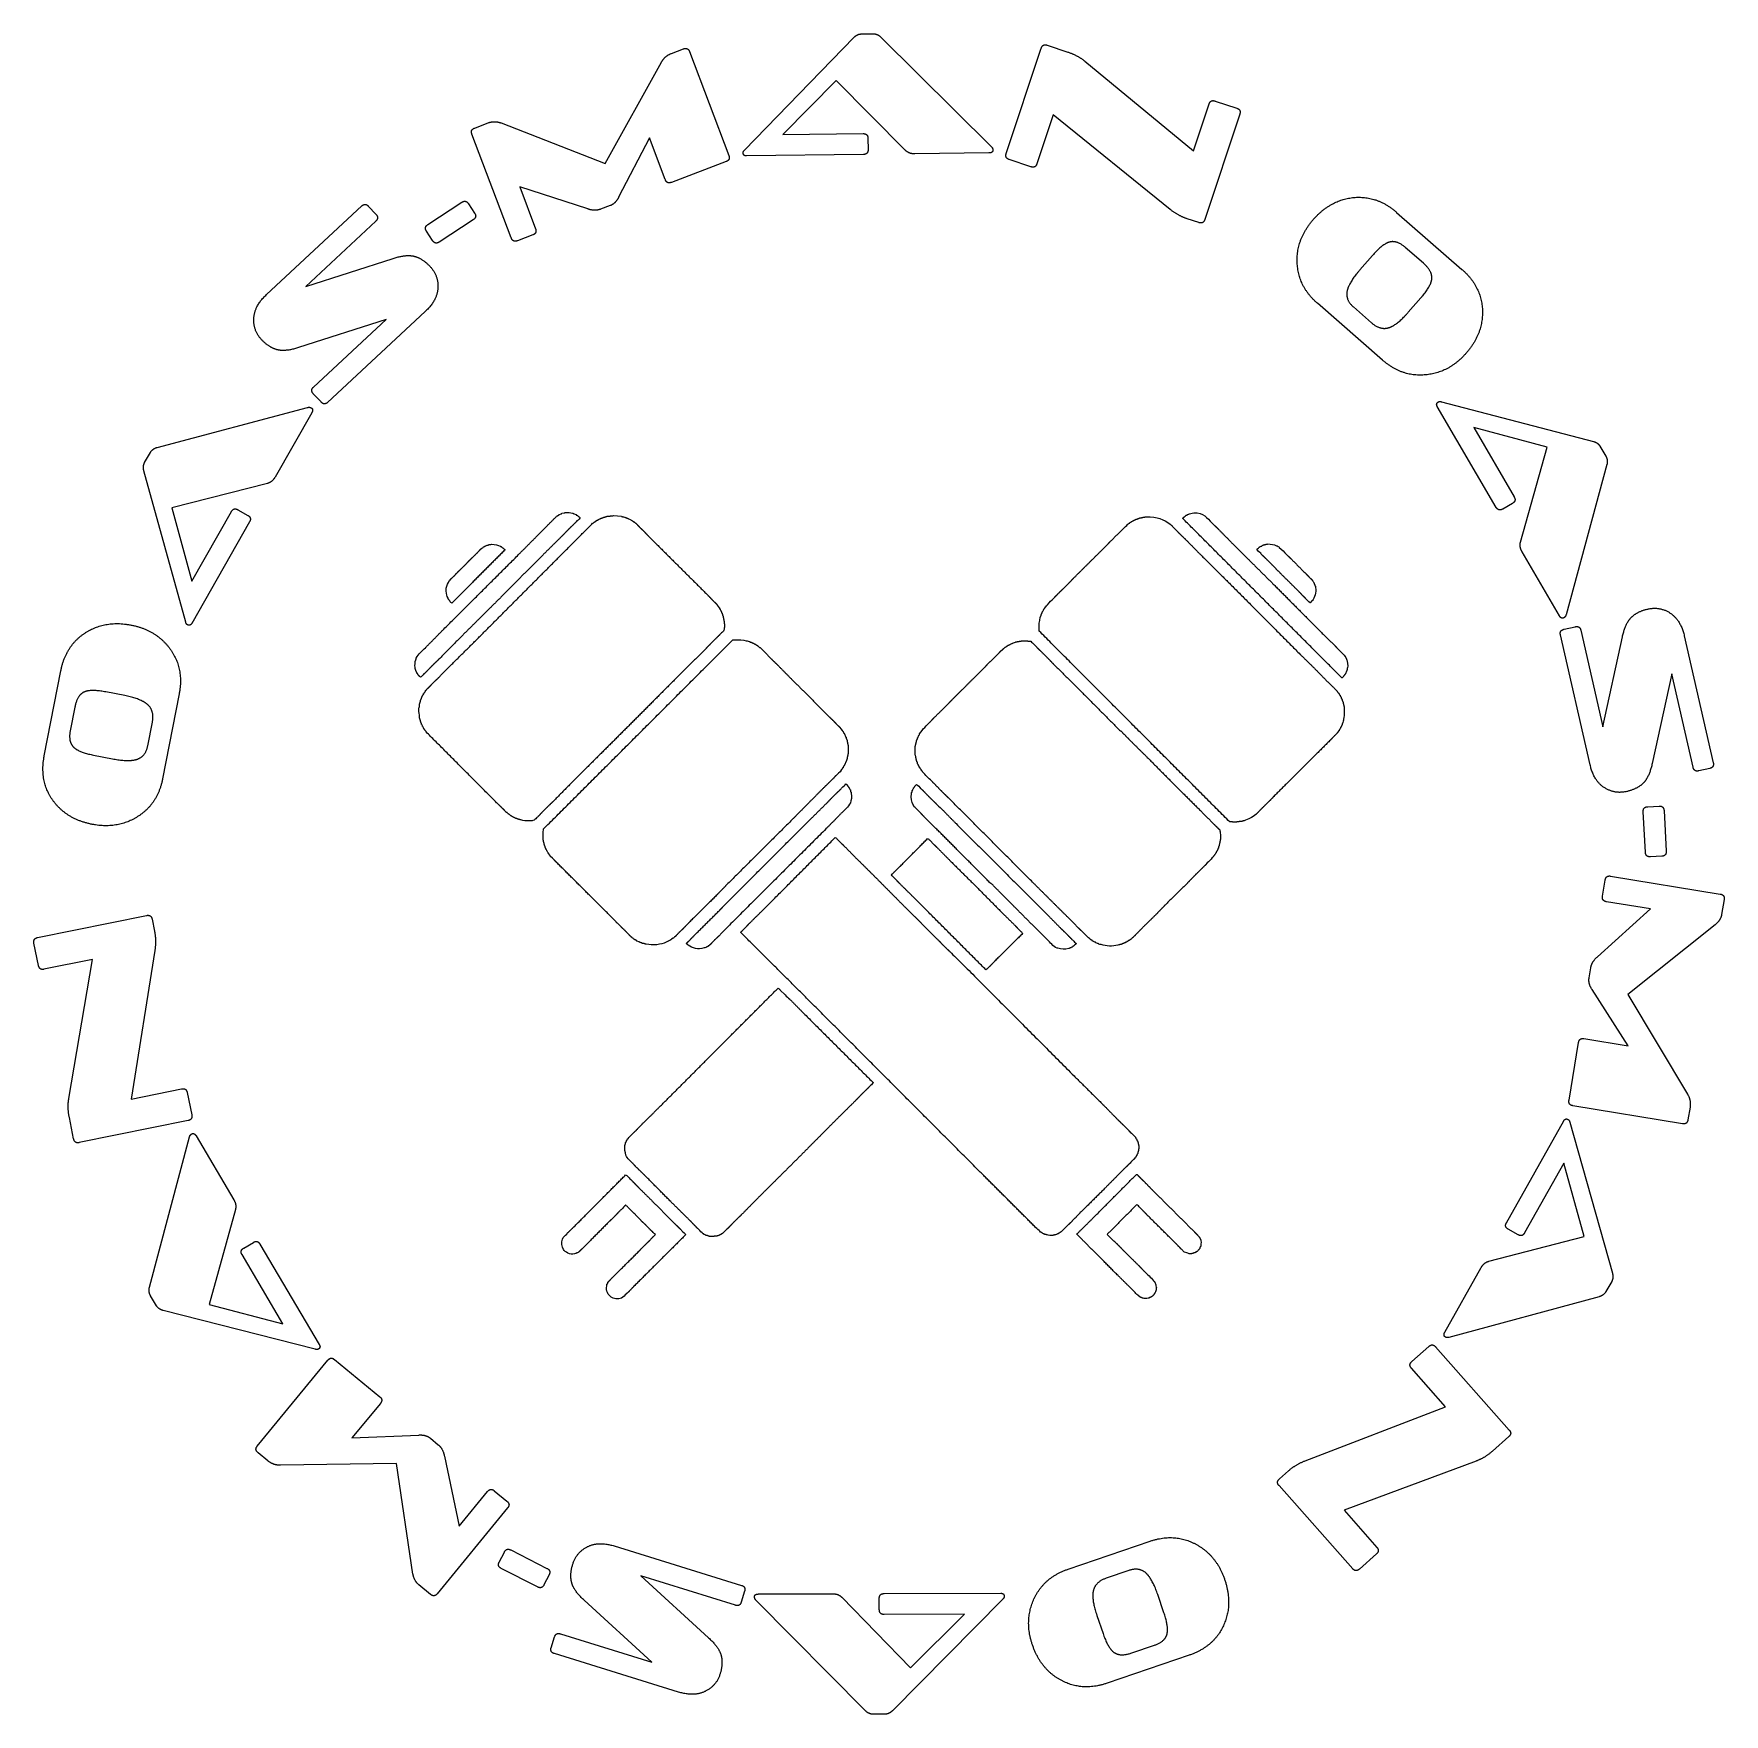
# Model space of a CAD drawing. Header units: millimetres. Extents: x -46.9 to 47.1, y -46.7 to 46.7.
import ezdxf

# ---------------------------------------------------------------- set-up
doc = ezdxf.new("R2010")
doc.units = ezdxf.units.MM
doc.layers.get('0').update_dxf_attribs({"linetype": 'CONTINUOUS'})

msp = doc.modelspace()

# ---------------------------------------------------------------- linework, layer by layer
for p, q in [((-7.365, 40.237), (-1.282, 46.501)), ((-0.872, 46.693), (-0.223, 46.701)), ((0.211, 46.519), (6.358, 40.425)), ((9.464, 46.067), (10.611, 45.685)), ((-15.116, 39.485), (-11.99, 45.124)), ((-11.428, 45.61), (-10.767, 45.861)), ((-10.428, 45.716), (-8.239, 39.938)), ((7.183, 40.044), (9.132, 45.908)), ((11.55, 45.177), (17.596, 40.195)), ((-2.265, 44.111), (-5.234, 41.098)), ((1.585, 40.219), (-2.265, 44.111)), ((17.596, 40.195), (18.464, 42.806)), ((18.796, 42.964), (19.999, 42.565)), ((-22.369, 41.464), (-21.579, 41.763)), ((-20.901, 41.747), (-15.116, 39.485)), ((9.791, 42.19), (8.889, 39.477)), ((16.297, 36.942), (9.791, 42.19)), ((20.17, 42.239), (18.221, 36.375)), ((-20.337, 35.352), (-22.527, 41.131)), ((-12.656, 40.921), (-14.366, 37.615)), ((-11.775, 38.597), (-12.656, 40.921)), ((-5.234, 41.098), (-0.774, 41.153)), ((-0.506, 40.891), (-0.498, 40.262)), ((-8.393, 39.596), (-11.433, 38.443)), ((-0.76, 39.994), (-7.253, 39.914)), ((6.214, 40.079), (2.098, 40.029)), ((8.553, 39.309), (7.351, 39.709)), ((-16.084, 36.964), (-19.867, 38.188)), ((-19.867, 38.188), (-18.987, 35.864)), ((-33.944, 32.205), (-28.651, 37.131)), ((-28.283, 37.124), (-27.855, 36.664)), ((-24.974, 36.098), (-23.084, 37.335)), ((-22.716, 37.258), (-22.372, 36.732)), ((-14.841, 37.152), (-15.374, 36.95)), ((28.888, 36.772), (32.515, 33.608)), ((-27.868, 36.289), (-31.766, 32.662)), ((-24.707, 35.205), (-25.051, 35.731)), ((-22.449, 36.365), (-24.34, 35.128)), ((17.885, 36.207), (17.242, 36.421)), ((-19.141, 35.522), (-19.995, 35.198)), ((30.375, 33.949), (29.368, 34.827)), ((-31.766, 32.662), (-26.907, 34.218)), ((27.546, 34.383), (26.842, 33.576)), ((29.537, 31.225), (30.241, 32.032)), ((-25.115, 31.269), (-30.545, 26.216)), ((28.11, 28.559), (24.483, 31.724)), ((26.481, 31.518), (27.488, 30.64)), ((-27.3, 30.819), (-32.166, 29.256)), ((-31.334, 27.065), (-27.3, 30.819)), ((-30.912, 26.236), (-31.341, 26.696)), ((-40.023, 23.713), (-31.656, 25.932)), ((-31.43, 25.634), (-33.469, 22.057)), ((34.42, 20.38), (31.149, 25.99)), ((31.375, 26.247), (39.824, 24.043)), ((37.26, 23.72), (33.175, 24.817)), ((33.175, 24.817), (35.421, 20.964)), ((35.772, 18.451), (37.26, 23.72)), ((40.193, 23.78), (40.52, 23.22)), ((-40.72, 22.866), (-40.399, 23.429)), ((40.576, 22.753), (38.304, 14.4)), ((-38.436, 13.999), (-40.762, 22.415)), ((-33.893, 21.711), (-39.198, 20.359)), ((-39.198, 20.359), (-38.1, 16.273)), ((-38.1, 16.273), (-35.892, 20.148)), ((-35.53, 20.247), (-34.984, 19.936)), ((-17.815, 19.884), (-17.787, 19.884)), ((-17.758, 19.926), (-17.73, 19.926)), ((-17.716, 19.954), (-17.688, 19.954)), ((-17.674, 19.982), (-17.548, 20.024)), ((-17.548, 20.038), (-17.52, 20.038)), ((-17.548, 20.024), (-17.548, 20.038)), ((-17.52, 20.052), (-17.352, 20.08)), ((-17.52, 20.038), (-17.52, 20.052)), ((-17.352, 20.08), (-17.352, 20.094)), ((-16.932, 20.052), (-16.89, 20.052)), ((-16.89, 20.052), (-16.89, 20.038)), ((-16.89, 20.038), (-16.862, 20.038)), ((-16.862, 20.038), (-16.862, 20.024)), ((-16.862, 20.024), (-16.736, 19.982)), ((-16.722, 19.954), (-16.694, 19.954)), ((-16.68, 19.926), (-16.652, 19.926)), ((-16.582, 19.87), (-16.582, 19.856)), ((-15.392, 19.758), (-15.35, 19.758)), ((-15.392, 19.744), (-15.392, 19.758)), ((-15.35, 19.758), (-15.35, 19.772)), ((-15.294, 19.786), (-15.294, 19.8)), ((-15.294, 19.8), (-15.252, 19.8)), ((-15.252, 19.814), (-15.21, 19.814)), ((-15.252, 19.8), (-15.252, 19.814)), ((-15.21, 19.828), (-15.168, 19.828)), ((-15.21, 19.814), (-15.21, 19.828)), ((-15.168, 19.842), (-15.126, 19.842)), ((-15.168, 19.828), (-15.168, 19.842)), ((-15.126, 19.842), (-15.126, 19.856)), ((-15.126, 19.856), (-15.07, 19.856)), ((-15.07, 19.856), (-15.07, 19.87)), ((-15.07, 19.87), (-15.014, 19.87)), ((-15.014, 19.87), (-15.014, 19.884)), ((-15.014, 19.884), (-14.93, 19.884)), ((-14.93, 19.898), (-14.846, 19.898)), ((-14.93, 19.884), (-14.93, 19.898)), ((-14.846, 19.898), (-14.846, 19.912)), ((-14.65, 19.926), (-14.201, 19.884)), ((-14.201, 19.884), (-14.201, 19.87)), ((-14.201, 19.87), (-14.145, 19.87)), ((-14.145, 19.87), (-14.145, 19.856)), ((-14.047, 19.842), (-14.047, 19.828)), ((-14.047, 19.828), (-14.005, 19.828)), ((-14.005, 19.828), (-14.005, 19.814)), ((-13.921, 19.8), (-13.921, 19.786)), ((-13.921, 19.786), (-13.893, 19.786)), ((-13.893, 19.786), (-13.893, 19.772)), ((-13.893, 19.772), (-13.851, 19.772)), ((-13.851, 19.772), (-13.851, 19.758)), ((14.465, 19.744), (14.507, 19.744)), ((14.465, 19.73), (14.465, 19.744)), ((14.507, 19.744), (14.507, 19.758)), ((14.507, 19.758), (14.549, 19.758)), ((14.549, 19.758), (14.549, 19.772)), ((14.549, 19.772), (14.592, 19.772)), ((14.592, 19.772), (14.592, 19.786)), ((17.084, 19.87), (17.112, 19.87)), ((17.084, 19.856), (17.084, 19.87)), ((17.14, 19.912), (17.168, 19.912)), ((17.322, 19.996), (17.322, 20.01)), ((17.322, 20.01), (17.35, 20.01)), ((17.35, 20.024), (17.616, 20.08)), ((17.35, 20.01), (17.35, 20.024)), ((35.326, 20.601), (34.782, 20.285)), ((-34.885, 19.574), (-38.1, 13.932)), ((-15.812, 19.492), (-15.784, 19.492)), ((-15.742, 19.548), (-15.714, 19.548)), ((-15.7, 19.576), (-15.672, 19.576)), ((-15.448, 19.716), (-15.448, 19.73)), ((-13.767, 19.73), (-13.767, 19.716)), ((-13.613, 19.646), (-13.613, 19.632)), ((-13.557, 19.59), (-13.529, 19.59)), ((-13.431, 19.492), (-13.403, 19.492)), ((13.961, 19.464), (13.989, 19.464)), ((14.017, 19.506), (14.045, 19.506)), ((14.101, 19.548), (14.101, 19.562)), ((14.101, 19.562), (14.129, 19.562)), ((14.269, 19.646), (14.269, 19.66)), ((14.353, 19.702), (14.395, 19.702)), ((14.353, 19.688), (14.353, 19.702)), ((14.395, 19.702), (14.395, 19.716)), ((14.395, 19.716), (14.423, 19.716)), ((14.423, 19.73), (14.465, 19.73)), ((14.423, 19.716), (14.423, 19.73)), ((-22.002, 18.091), (-21.974, 18.091)), ((-21.932, 18.147), (-21.904, 18.147)), ((-21.848, 18.189), (-21.848, 18.203)), ((-21.848, 18.203), (-21.82, 18.203)), ((-21.82, 18.203), (-21.82, 18.217)), ((-21.736, 18.245), (-21.736, 18.259)), ((-21.61, 18.287), (-21.61, 18.301)), ((-20.951, 18.217), (-20.923, 18.217)), ((-20.825, 18.133), (-20.797, 18.133)), ((21.244, 18.161), (21.272, 18.161)), ((21.356, 18.231), (21.384, 18.231)), ((21.356, 18.217), (21.356, 18.231)), ((21.384, 18.231), (21.384, 18.245)), ((21.468, 18.273), (21.468, 18.287)), ((37.933, 14.355), (35.86, 17.911)), ((-23.724, 16.341), (-23.724, 16.369)), ((24.184, 16.355), (24.184, 16.327)), ((24.226, 16.299), (24.226, 16.271)), ((24.269, 16.2), (24.283, 16.2)), ((24.311, 16.116), (24.325, 16.116)), ((24.353, 15.99), (24.367, 15.99)), ((24.367, 15.99), (24.367, 15.92)), ((-23.948, 15.724), (-23.948, 15.892)), ((-23.822, 15.276), (-23.836, 15.276)), ((24.072, 15.066), (24.072, 15.08)), ((24.086, 15.066), (24.072, 15.066)), ((-8.908, 14.996), (-8.908, 14.968)), ((-8.866, 14.94), (-8.866, 14.912)), ((-8.824, 14.884), (-8.824, 14.856)), ((-8.796, 14.842), (-8.796, 14.814)), ((-8.712, 14.674), (-8.698, 14.674)), ((-8.698, 14.674), (-8.698, 14.646)), ((-8.698, 14.646), (-8.684, 14.646)), ((-8.656, 14.562), (-8.642, 14.562)), ((-8.642, 14.562), (-8.642, 14.52)), ((-8.642, 14.52), (-8.628, 14.52)), ((-8.628, 14.52), (-8.628, 14.492)), ((-8.628, 14.492), (-8.614, 14.492)), ((-8.614, 14.492), (-8.614, 14.45)), ((-8.614, 14.45), (-8.6, 14.45)), ((-8.6, 14.45), (-8.6, 14.408)), ((-8.6, 14.408), (-8.586, 14.408)), ((-8.586, 14.408), (-8.586, 14.366)), ((-8.586, 14.366), (-8.572, 14.366)), ((-8.572, 14.366), (-8.572, 14.324)), ((-8.572, 14.324), (-8.558, 14.324)), ((-8.544, 14.212), (-8.53, 14.212)), ((-8.53, 14.212), (-8.53, 14.142)), ((-8.53, 14.142), (-8.516, 14.142)), ((-8.516, 14.142), (-8.516, 14.058)), ((9.06, 14.212), (9.074, 14.212)), ((9.074, 14.268), (9.088, 14.268)), ((9.074, 14.212), (9.074, 14.268)), ((9.088, 14.31), (9.102, 14.31)), ((9.088, 14.268), (9.088, 14.31)), ((9.102, 14.352), (9.116, 14.352)), ((9.102, 14.31), (9.102, 14.352)), ((9.116, 14.394), (9.13, 14.394)), ((9.116, 14.352), (9.116, 14.394)), ((9.13, 14.394), (9.13, 14.422)), ((9.13, 14.422), (9.144, 14.422)), ((9.144, 14.422), (9.144, 14.464)), ((9.144, 14.464), (9.158, 14.464)), ((9.172, 14.52), (9.186, 14.52)), ((9.186, 14.562), (9.2, 14.562)), ((9.186, 14.52), (9.186, 14.562)), ((9.2, 14.59), (9.214, 14.59)), ((9.2, 14.562), (9.2, 14.59)), ((9.214, 14.59), (9.214, 14.618)), ((9.27, 14.716), (9.284, 14.716)), ((9.326, 14.772), (9.326, 14.8)), ((9.354, 14.814), (9.354, 14.842)), ((9.396, 14.87), (9.396, 14.898)), ((-8.516, 14.058), (-8.502, 14.058)), ((-8.502, 14.058), (-8.502, 13.904)), ((-8.502, 13.904), (-8.488, 13.904)), ((-8.488, 13.708), (-8.502, 13.708)), ((-8.488, 13.904), (-8.488, 13.708)), ((39.645, 6.065), (37.993, 13.296)), ((38.195, 13.604), (38.808, 13.744)), ((39.123, 13.554), (40.351, 8.181)), ((40.351, 8.181), (41.437, 13.176)), ((44.879, 13.237), (46.49, 6.188)), ((-8.025, 13.008), (-7.927, 13.008)), ((-7.927, 13.008), (-7.927, 13.022)), ((-7.157, 12.951), (-7.157, 12.937)), ((-7.073, 12.923), (-7.073, 12.909)), ((-7.073, 12.909), (-7.045, 12.909)), ((-7.045, 12.909), (-7.045, 12.895)), ((-7.045, 12.895), (-7.003, 12.895)), ((-7.003, 12.895), (-7.003, 12.881)), ((-6.947, 12.867), (-6.947, 12.853)), ((-6.947, 12.853), (-6.905, 12.853)), ((-6.905, 12.853), (-6.905, 12.839)), ((-6.905, 12.839), (-6.877, 12.839)), ((-6.877, 12.839), (-6.877, 12.825)), ((-6.877, 12.825), (-6.849, 12.825)), ((-6.737, 12.741), (-6.709, 12.741)), ((-6.709, 12.741), (-6.709, 12.727)), ((-6.653, 12.685), (-6.625, 12.685)), ((-6.527, 12.587), (-6.499, 12.587)), ((6.931, 12.447), (6.959, 12.447)), ((7.043, 12.545), (7.071, 12.545)), ((7.113, 12.601), (7.141, 12.601)), ((7.141, 12.601), (7.141, 12.615)), ((7.365, 12.755), (7.393, 12.755)), ((7.365, 12.741), (7.365, 12.755)), ((7.393, 12.755), (7.393, 12.769)), ((7.393, 12.769), (7.421, 12.769)), ((7.421, 12.769), (7.421, 12.783)), ((7.505, 12.825), (7.547, 12.825)), ((7.505, 12.811), (7.505, 12.825)), ((7.547, 12.825), (7.547, 12.839)), ((7.547, 12.839), (7.575, 12.839)), ((7.575, 12.839), (7.575, 12.853)), ((7.701, 12.881), (7.701, 12.895)), ((8.093, 12.965), (8.374, 12.965)), ((8.374, 12.965), (8.374, 12.951)), ((8.64, 12.853), (8.808, 12.685)), ((-46.298, 6.572), (-45.377, 11.297)), ((-25.671, 11.495), (-25.685, 11.495)), ((-25.671, 11.411), (-25.671, 11.495)), ((-25.657, 11.411), (-25.671, 11.411)), ((-25.657, 11.873), (-25.643, 11.873)), ((-25.657, 11.355), (-25.657, 11.411)), ((-25.643, 11.929), (-25.629, 11.929)), ((-25.643, 11.873), (-25.643, 11.929)), ((-25.629, 11.957), (-25.615, 11.957)), ((-25.629, 11.929), (-25.629, 11.957)), ((-25.615, 11.957), (-25.615, 11.999)), ((26.103, 11.943), (26.103, 11.901)), ((26.103, 11.901), (26.117, 11.901)), ((26.103, 11.285), (26.103, 11.257)), ((26.117, 11.285), (26.103, 11.285)), ((26.131, 11.341), (26.117, 11.341)), ((26.117, 11.341), (26.117, 11.285)), ((26.131, 11.397), (26.131, 11.341)), ((26.145, 11.397), (26.131, 11.397)), ((26.145, 11.467), (26.145, 11.397)), ((26.159, 11.467), (26.145, 11.467)), ((-25.531, 11.089), (-25.531, 11.117)), ((-25.489, 11.033), (-25.489, 11.061)), ((-25.391, 10.935), (-25.391, 10.949)), ((25.865, 10.907), (25.837, 10.907)), ((25.991, 11.075), (25.991, 11.047)), ((26.019, 11.117), (26.019, 11.089)), ((26.061, 11.159), (26.047, 11.159)), ((26.047, 11.159), (26.047, 11.131)), ((26.089, 11.215), (26.075, 11.215)), ((26.089, 11.257), (26.089, 11.215)), ((26.103, 11.257), (26.089, 11.257)), ((44.183, 11.123), (43.095, 6.138)), ((45.369, 5.932), (44.183, 11.123)), ((-41.823, 9.914), (-42.874, 10.119)), ((-38.801, 10.015), (-39.722, 5.291)), ((-25.433, 9.38), (-25.433, 9.45)), ((-25.433, 9.45), (-25.419, 9.45)), ((-25.419, 9.45), (-25.419, 9.506)), ((-25.419, 9.506), (-25.405, 9.506)), ((-25.405, 9.506), (-25.405, 9.562)), ((-25.405, 9.562), (-25.391, 9.562)), ((-25.391, 9.562), (-25.391, 9.618)), ((-25.125, 10.123), (-25.125, 10.151)), ((-25.097, 10.165), (-25.097, 10.193)), ((-25.041, 10.235), (-25.041, 10.263)), ((25.585, 10.165), (25.585, 10.137)), ((25.627, 10.109), (25.627, 10.081)), ((25.669, 10.025), (25.683, 10.025)), ((25.683, 10.025), (25.683, 9.997)), ((25.725, 9.941), (25.739, 9.941)), ((25.767, 9.857), (25.781, 9.857)), ((25.781, 9.857), (25.781, 9.829)), ((25.781, 9.829), (25.795, 9.829)), ((25.823, 9.744), (25.837, 9.744)), ((25.837, 9.744), (25.837, 9.702)), ((25.837, 9.702), (25.851, 9.702)), ((25.851, 9.702), (25.851, 9.674)), ((25.851, 9.674), (25.865, 9.674)), ((25.865, 9.674), (25.865, 9.632)), ((25.865, 9.632), (25.879, 9.632)), ((25.879, 9.632), (25.879, 9.59)), ((25.879, 9.59), (25.893, 9.59)), ((25.893, 9.59), (25.893, 9.548)), ((25.893, 9.548), (25.907, 9.548)), ((25.907, 9.548), (25.907, 9.506)), ((25.907, 9.506), (25.921, 9.506)), ((25.921, 9.506), (25.921, 9.45)), ((25.921, 9.45), (25.935, 9.45)), ((25.935, 9.45), (25.935, 9.38)), ((-44.6, 9.274), (-44.856, 7.963)), ((-25.461, 9.282), (-25.447, 9.282)), ((-25.447, 9.282), (-25.447, 9.38)), ((-25.447, 9.38), (-25.433, 9.38)), ((-25.447, 8.75), (-25.447, 8.848)), ((-25.433, 8.75), (-25.447, 8.75)), ((-25.433, 8.666), (-25.433, 8.75)), ((-25.419, 8.666), (-25.433, 8.666)), ((-25.419, 8.61), (-25.419, 8.666)), ((-25.405, 8.61), (-25.419, 8.61)), ((-25.405, 8.554), (-25.405, 8.61)), ((-25.391, 8.554), (-25.405, 8.554)), ((-25.391, 8.512), (-25.391, 8.554)), ((-25.377, 8.512), (-25.391, 8.512)), ((-25.377, 8.47), (-25.377, 8.512)), ((-25.363, 8.47), (-25.377, 8.47)), ((-25.363, 8.428), (-25.363, 8.47)), ((25.921, 8.498), (25.907, 8.498)), ((25.921, 8.54), (25.921, 8.498)), ((25.935, 8.54), (25.921, 8.54)), ((25.935, 9.38), (25.949, 9.38)), ((25.935, 8.61), (25.935, 8.54)), ((25.949, 9.38), (25.949, 9.31)), ((25.949, 9.31), (25.963, 9.31)), ((25.963, 9.31), (25.963, 9.212)), ((25.963, 9.212), (25.977, 9.212)), ((25.977, 9.212), (25.977, 9.044)), ((-40.545, 7.123), (-40.29, 8.434)), ((-25.349, 8.428), (-25.363, 8.428)), ((-25.349, 8.386), (-25.349, 8.428)), ((-25.335, 8.386), (-25.349, 8.386)), ((-25.335, 8.358), (-25.335, 8.386)), ((-25.321, 8.358), (-25.335, 8.358)), ((-25.321, 8.316), (-25.321, 8.358)), ((-25.307, 8.316), (-25.321, 8.316)), ((-25.265, 8.232), (-25.279, 8.232)), ((-25.265, 8.204), (-25.265, 8.232)), ((-25.251, 8.204), (-25.265, 8.204)), ((-25.153, 8.008), (-25.153, 8.036)), ((-25.111, 7.952), (-25.111, 7.98)), ((-25.069, 7.896), (-25.069, 7.924)), ((-2.046, 8.134), (-2.046, 8.106)), ((-1.99, 8.064), (-1.99, 8.036)), ((-1.948, 8.008), (-1.948, 7.98)), ((-1.92, 7.966), (-1.92, 7.938)), ((-1.878, 7.882), (-1.864, 7.882)), ((-1.808, 7.756), (-1.794, 7.756)), ((-1.78, 7.7), (-1.766, 7.7)), ((-1.766, 7.7), (-1.766, 7.658)), ((-1.766, 7.658), (-1.752, 7.658)), ((-1.738, 7.602), (-1.724, 7.602)), ((-1.724, 7.602), (-1.724, 7.56)), ((-1.724, 7.56), (-1.71, 7.56)), ((-1.71, 7.56), (-1.71, 7.518)), ((2.254, 7.574), (2.268, 7.574)), ((2.296, 7.658), (2.31, 7.658)), ((2.31, 7.686), (2.324, 7.686)), ((2.31, 7.658), (2.31, 7.686)), ((2.324, 7.686), (2.324, 7.714)), ((2.324, 7.714), (2.338, 7.714)), ((13.527, 7.952), (13.555, 7.952)), ((25.613, 7.896), (25.613, 7.868)), ((25.655, 7.952), (25.655, 7.924)), ((25.711, 8.008), (25.697, 8.008)), ((25.795, 8.162), (25.781, 8.162)), ((25.823, 8.218), (25.809, 8.218)), ((25.837, 8.26), (25.823, 8.26)), ((25.823, 8.26), (25.823, 8.218)), ((25.851, 8.288), (25.837, 8.288)), ((25.837, 8.288), (25.837, 8.26)), ((25.865, 8.33), (25.851, 8.33)), ((25.851, 8.33), (25.851, 8.288)), ((25.879, 8.358), (25.865, 8.358)), ((25.865, 8.358), (25.865, 8.33)), ((-43.558, 6.609), (-42.507, 6.404)), ((-1.71, 7.518), (-1.696, 7.518)), ((-1.696, 7.518), (-1.696, 7.476)), ((-1.696, 7.476), (-1.682, 7.476)), ((-1.682, 7.476), (-1.682, 7.434)), ((-1.682, 7.434), (-1.668, 7.434)), ((-1.654, 7.322), (-1.64, 7.322)), ((-1.64, 6.58), (-1.64, 6.509)), ((-1.626, 6.58), (-1.64, 6.58)), ((-1.626, 7.154), (-1.612, 7.154)), ((-1.612, 6.678), (-1.626, 6.678)), ((-1.626, 6.678), (-1.626, 6.58)), ((-1.612, 7.154), (-1.612, 6.986)), ((-1.612, 6.986), (-1.597, 6.986)), ((-1.612, 6.846), (-1.612, 6.678)), ((2.114, 6.93), (2.128, 6.93)), ((2.128, 6.93), (2.128, 7.098)), ((2.142, 6.608), (2.128, 6.608)), ((2.212, 7.462), (2.226, 7.462)), ((2.226, 7.49), (2.24, 7.49)), ((2.226, 7.462), (2.226, 7.49)), ((-1.99, 5.795), (-1.99, 5.767)), ((-1.948, 5.851), (-1.948, 5.823)), ((-1.92, 5.893), (-1.92, 5.865)), ((-1.864, 5.949), (-1.878, 5.949)), ((-1.696, 6.313), (-1.822, 6.019)), ((-1.696, 6.355), (-1.696, 6.313)), ((-1.682, 6.355), (-1.696, 6.355)), ((-1.668, 6.397), (-1.682, 6.397)), ((-1.682, 6.397), (-1.682, 6.355)), ((-1.668, 6.453), (-1.668, 6.397)), ((-1.654, 6.453), (-1.668, 6.453)), ((-1.64, 6.509), (-1.654, 6.509)), ((-1.654, 6.509), (-1.654, 6.453)), ((2.17, 6.453), (2.156, 6.453)), ((2.212, 6.285), (2.198, 6.285)), ((2.212, 6.243), (2.212, 6.285)), ((2.226, 6.243), (2.212, 6.243)), ((2.226, 6.215), (2.226, 6.243)), ((2.24, 6.215), (2.226, 6.215)), ((2.268, 6.131), (2.254, 6.131)), ((2.296, 6.075), (2.282, 6.075)), ((2.296, 6.047), (2.296, 6.075)), ((2.31, 6.047), (2.296, 6.047)), ((2.31, 6.019), (2.31, 6.047)), ((2.324, 6.019), (2.31, 6.019)), ((2.324, 5.991), (2.324, 6.019)), ((2.338, 5.991), (2.324, 5.991)), ((2.338, 5.963), (2.338, 5.991)), ((2.352, 5.963), (2.338, 5.963)), ((2.352, 5.935), (2.352, 5.963)), ((2.366, 5.935), (2.352, 5.935)), ((2.366, 5.907), (2.366, 5.935)), ((2.45, 5.781), (2.45, 5.809)), ((2.478, 5.739), (2.478, 5.767)), ((2.52, 5.683), (2.52, 5.711)), ((46.3, 5.873), (45.687, 5.733)), ((-1.64, 4.927), (-1.64, 4.899)), ((-1.597, 4.871), (-1.597, 4.843)), ((-1.555, 4.787), (-1.541, 4.787)), ((-1.541, 4.787), (-1.541, 4.759)), ((-1.541, 4.759), (-1.527, 4.759)), ((2.002, 4.731), (2.016, 4.731)), ((2.058, 4.801), (2.058, 4.829)), ((2.1, 4.857), (2.1, 4.885)), ((-1.499, 4.675), (-1.485, 4.675)), ((-1.457, 4.549), (-1.443, 4.549)), ((-1.443, 4.549), (-1.443, 4.479)), ((1.918, 4.451), (1.918, 4.521)), ((1.918, 4.521), (1.932, 4.521)), ((1.96, 4.647), (1.974, 4.647)), ((2.016, 3.849), (2.002, 3.849)), ((2.016, 3.821), (2.016, 3.849)), ((2.044, 3.779), (2.044, 3.807)), ((2.072, 3.737), (2.072, 3.765)), ((42.847, 3.74), (43.474, 3.774)), ((-20.573, 3.415), (-20.601, 3.415)), ((-20.433, 3.303), (-20.461, 3.303)), ((-20.377, 3.26), (-20.405, 3.26)), ((-20.209, 3.148), (-20.209, 3.162)), ((-20.181, 3.148), (-20.209, 3.148)), ((-20.181, 3.134), (-20.181, 3.148)), ((-20.097, 3.092), (-20.097, 3.106)), ((-20.055, 3.092), (-20.097, 3.092)), ((-20.055, 3.078), (-20.055, 3.092)), ((-20.027, 3.078), (-20.055, 3.078)), ((-20.027, 3.064), (-20.027, 3.078)), ((-19.985, 3.064), (-20.027, 3.064)), ((-19.985, 3.05), (-19.985, 3.064)), ((-19.943, 3.05), (-19.985, 3.05)), ((-19.943, 3.036), (-19.943, 3.05)), ((-19.901, 3.036), (-19.943, 3.036)), ((-19.901, 3.022), (-19.901, 3.036)), ((-19.859, 3.022), (-19.901, 3.022)), ((-19.859, 3.008), (-19.859, 3.022)), ((-19.803, 3.008), (-19.859, 3.008)), ((20.011, 2.896), (20.011, 2.882)), ((20.137, 2.896), (20.011, 2.896)), ((20.137, 2.91), (20.137, 2.896)), ((20.221, 2.91), (20.137, 2.91)), ((20.221, 2.924), (20.221, 2.91)), ((20.291, 2.924), (20.221, 2.924)), ((20.291, 2.938), (20.291, 2.924)), ((20.347, 2.938), (20.291, 2.938)), ((20.403, 2.952), (20.347, 2.952)), ((20.347, 2.952), (20.347, 2.938)), ((42.719, 1.205), (42.596, 3.461)), ((43.754, 3.524), (43.876, 1.268)), ((-18.571, 2.364), (-18.557, 2.364)), ((-2.214, 1.93), (-2.004, 1.72)), ((19.059, 2.448), (19.059, 2.406)), ((19.073, 1.916), (19.073, 1.818)), ((19.087, 1.916), (19.073, 1.916)), ((19.087, 2.126), (19.087, 1.916)), ((-18.543, 1.874), (-18.557, 1.874)), ((-18.543, 1.79), (-18.543, 1.874)), ((-18.529, 1.79), (-18.543, 1.79)), ((-18.529, 1.734), (-18.529, 1.79)), ((-18.515, 1.734), (-18.529, 1.734)), ((-18.515, 1.678), (-18.515, 1.734)), ((-18.501, 1.678), (-18.515, 1.678)), ((-18.501, 1.636), (-18.501, 1.678)), ((-18.487, 1.636), (-18.501, 1.636)), ((-18.459, 1.538), (-18.473, 1.538)), ((-18.431, 1.468), (-18.445, 1.468)), ((-18.431, 1.44), (-18.431, 1.468)), ((-18.417, 1.44), (-18.431, 1.44)), ((-18.417, 1.398), (-18.417, 1.44)), ((-18.403, 1.398), (-18.417, 1.398)), ((-18.375, 1.342), (-18.389, 1.342)), ((-18.277, 1.146), (-18.277, 1.174)), ((-18.249, 1.104), (-18.249, 1.132)), ((-18.207, 1.048), (-18.207, 1.076)), ((-18.165, 0.992), (-18.165, 1.02)), ((2.926, 1.874), (3.164, 1.636)), ((18.709, 0.992), (18.709, 0.964)), ((18.751, 1.048), (18.751, 1.02)), ((18.807, 1.104), (18.793, 1.104)), ((18.891, 1.258), (18.877, 1.258)), ((18.905, 1.286), (18.891, 1.286)), ((18.891, 1.286), (18.891, 1.258)), ((18.947, 1.37), (18.933, 1.37)), ((18.961, 1.412), (18.947, 1.412)), ((18.947, 1.412), (18.947, 1.37)), ((18.975, 1.44), (18.961, 1.44)), ((18.961, 1.44), (18.961, 1.412)), ((18.975, 1.482), (18.975, 1.44)), ((18.989, 1.482), (18.975, 1.482)), ((18.989, 1.524), (18.989, 1.482)), ((19.003, 1.524), (18.989, 1.524)), ((19.017, 1.566), (19.003, 1.566)), ((19.003, 1.566), (19.003, 1.524)), ((19.045, 1.664), (19.031, 1.664)), ((19.045, 1.734), (19.045, 1.664)), ((19.059, 1.734), (19.045, 1.734)), ((19.059, 1.818), (19.059, 1.734)), ((19.073, 1.818), (19.059, 1.818)), ((43.626, 0.988), (42.998, 0.954)), ((6.315, -0.521), (6.315, -0.507)), ((6.343, -0.521), (6.315, -0.521)), ((40.332, -1.236), (40.48, -0.334)), ((40.785, -0.116), (46.882, -1.116)), ((43.003, -1.943), (40.551, -1.541)), ((47.091, -1.419), (46.955, -2.253)), ((-46.674, -3.533), (-40.618, -2.305)), ((-40.305, -2.512), (-40.17, -3.176)), ((40.048, -4.604), (43.003, -1.943)), ((-13.627, -3.518), (-13.655, -3.518)), ((-13.501, -3.616), (-13.529, -3.616)), ((-13.221, -3.77), (-13.347, -3.728)), ((-11.639, -3.742), (-11.639, -3.756)), ((-11.611, -3.742), (-11.639, -3.742)), ((-11.611, -3.728), (-11.611, -3.742)), ((-11.415, -3.63), (-11.443, -3.63)), ((-11.359, -3.588), (-11.387, -3.588)), ((-11.317, -3.56), (-11.345, -3.56)), ((-11.232, -3.49), (-11.26, -3.49)), ((7.785, -2.985), (7.995, -3.196)), ((11.889, -3.644), (11.861, -3.644)), ((11.945, -3.7), (11.945, -3.686)), ((11.973, -3.7), (11.945, -3.7)), ((12.015, -3.728), (11.987, -3.728)), ((13.989, -3.714), (13.961, -3.714)), ((13.989, -3.7), (13.989, -3.714)), ((14.073, -3.658), (14.045, -3.658)), ((14.129, -3.616), (14.101, -3.616)), ((14.213, -3.546), (14.185, -3.546)), ((46.601, -2.832), (41.744, -6.704)), ((-46.619, -5.086), (-46.871, -3.844)), ((-40.152, -4.255), (-41.465, -12.511)), ((-13.221, -3.784), (-13.221, -3.77)), ((-13.165, -3.812), (-13.165, -3.798)), ((-13.081, -3.84), (-13.081, -3.826)), ((-13.053, -3.84), (-13.081, -3.84)), ((-13.053, -3.854), (-13.053, -3.84)), ((-12.997, -3.854), (-13.053, -3.854)), ((-12.997, -3.868), (-12.997, -3.854)), ((-12.955, -3.868), (-12.997, -3.868)), ((-12.955, -3.882), (-12.955, -3.868)), ((-12.899, -3.882), (-12.955, -3.882)), ((-12.899, -3.896), (-12.899, -3.882)), ((-12.829, -3.896), (-12.899, -3.896)), ((-11.723, -3.784), (-11.723, -3.798)), ((-10.588, -3.868), (-10.588, -3.84)), ((-10.574, -3.868), (-10.588, -3.868)), ((-9.524, -4.078), (-9.524, -4.092)), ((-9.468, -4.05), (-9.468, -4.064)), ((-9.44, -4.05), (-9.468, -4.05)), ((-9.398, -4.022), (-9.426, -4.022)), ((-9.356, -3.994), (-9.384, -3.994)), ((-9.3, -3.952), (-9.328, -3.952)), ((10.054, -4.12), (10.012, -4.12)), ((10.698, -4.134), (10.656, -4.134)), ((10.698, -4.12), (10.698, -4.134)), ((10.74, -4.12), (10.698, -4.12)), ((10.74, -4.106), (10.74, -4.12)), ((10.796, -4.078), (10.796, -4.092)), ((10.894, -4.036), (10.866, -4.036)), ((10.936, -4.008), (10.908, -4.008)), ((11.076, -3.882), (11.062, -3.882)), ((11.076, -3.868), (11.076, -3.882)), ((12.113, -3.798), (12.113, -3.784)), ((12.141, -3.798), (12.113, -3.798)), ((12.141, -3.812), (12.141, -3.798)), ((12.169, -3.812), (12.141, -3.812)), ((12.169, -3.826), (12.169, -3.812)), ((12.253, -3.868), (12.253, -3.854)), ((12.295, -3.868), (12.253, -3.868)), ((12.295, -3.882), (12.295, -3.868)), ((12.323, -3.882), (12.295, -3.882)), ((12.323, -3.896), (12.323, -3.882)), ((13.541, -3.924), (13.499, -3.924)), ((13.499, -3.924), (13.499, -3.938)), ((13.583, -3.91), (13.541, -3.91)), ((13.541, -3.91), (13.541, -3.924)), ((13.583, -3.896), (13.583, -3.91)), ((13.625, -3.896), (13.583, -3.896)), ((13.667, -3.882), (13.625, -3.882)), ((13.625, -3.882), (13.625, -3.896)), ((13.667, -3.868), (13.667, -3.882)), ((13.765, -3.84), (13.723, -3.84)), ((13.723, -3.84), (13.723, -3.854)), ((13.765, -3.826), (13.765, -3.84)), ((13.821, -3.798), (13.821, -3.812)), ((-43.621, -4.748), (-46.316, -5.295)), ((-44.931, -12.472), (-43.621, -4.748)), ((39.588, -5.773), (39.68, -5.211)), ((-5.379, -6.459), (-5.113, -6.725)), ((41.755, -9.553), (39.751, -6.417)), ((41.744, -6.704), (45.058, -12.236)), ((38.471, -12.579), (38.998, -9.37)), ((39.302, -9.151), (41.755, -9.553)), ((-41.465, -12.511), (-38.663, -11.942)), ((-38.35, -12.149), (-38.098, -13.392)), ((-0.211, -11.612), (-0.225, -11.612)), ((-0.211, -11.598), (-0.211, -11.612)), ((44.788, -13.884), (38.69, -12.883)), ((45.197, -12.965), (45.083, -13.663)), ((-44.665, -14.723), (-44.905, -13.539)), ((-38.305, -13.704), (-44.361, -14.933)), ((34.991, -19.383), (38.176, -13.724)), ((38.511, -13.789), (40.884, -22.192)), ((-40.451, -22.974), (-38.225, -14.61)), ((-37.854, -14.562), (-35.761, -18.106)), ((-13.977, -14.931), (-13.963, -14.931)), ((-13.977, -14.973), (-13.977, -14.931)), ((-13.963, -14.903), (-13.949, -14.903)), ((-13.963, -14.931), (-13.963, -14.903)), ((-13.949, -14.861), (-13.935, -14.861)), ((-13.949, -14.903), (-13.949, -14.861)), ((-13.935, -14.861), (-13.935, -14.833)), ((-13.935, -14.833), (-13.921, -14.833)), ((-13.921, -14.833), (-13.921, -14.805)), ((-13.893, -14.791), (-13.893, -14.763)), ((-13.865, -14.749), (-13.865, -14.721)), ((-13.823, -14.693), (-13.823, -14.665)), ((14.367, -14.637), (14.367, -14.665)), ((14.395, -14.679), (14.395, -14.707)), ((14.423, -14.721), (14.423, -14.749)), ((14.423, -14.749), (14.437, -14.749)), ((14.437, -14.749), (14.437, -14.777)), ((14.437, -14.777), (14.451, -14.777)), ((14.451, -14.777), (14.451, -14.805)), ((14.451, -14.805), (14.465, -14.805)), ((14.465, -14.805), (14.465, -14.833)), ((14.465, -14.833), (14.479, -14.833)), ((14.479, -14.833), (14.479, -14.861)), ((14.479, -14.861), (14.493, -14.861)), ((-13.991, -15.547), (-13.991, -15.505)), ((-13.977, -15.547), (-13.991, -15.547)), ((14.325, -15.785), (14.325, -15.813)), ((14.381, -15.715), (14.381, -15.743)), ((14.423, -15.673), (14.409, -15.673)), ((14.409, -15.673), (14.409, -15.701)), ((14.437, -15.645), (14.423, -15.645)), ((14.423, -15.645), (14.423, -15.673)), ((14.437, -15.617), (14.437, -15.645)), ((14.451, -15.617), (14.437, -15.617)), ((14.451, -15.589), (14.451, -15.617)), ((14.465, -15.589), (14.451, -15.589)), ((14.493, -15.533), (14.479, -15.533)), ((14.521, -15.435), (14.507, -15.435)), ((14.521, -15.379), (14.521, -15.435)), ((14.535, -15.379), (14.521, -15.379)), ((14.535, -15.281), (14.535, -15.379)), ((14.549, -15.281), (14.535, -15.281)), ((14.549, -15.113), (14.549, -15.281)), ((14.423, -16.696), (14.451, -16.696)), ((38.189, -16.065), (36.001, -19.952)), ((39.308, -20.144), (38.189, -16.065)), ((-35.671, -18.646), (-37.13, -23.923)), ((-13.963, -18.404), (-13.977, -18.404)), ((-13.977, -18.404), (-13.977, -18.418)), ((-13.613, -18.754), (-13.851, -18.516)), ((13.219, -19.609), (12.925, -19.903)), ((-35.213, -20.794), (-34.671, -20.474)), ((-34.308, -20.568), (-31.007, -26.16)), ((-12.493, -19.875), (-12.507, -19.875)), ((-9.636, -20.001), (-9.664, -20.001)), ((-9.594, -20.029), (-9.622, -20.029)), ((-9.594, -20.043), (-9.594, -20.029)), ((-9.51, -20.085), (-9.51, -20.071)), ((-9.468, -20.085), (-9.51, -20.085)), ((-9.468, -20.099), (-9.468, -20.085)), ((-9.426, -20.099), (-9.468, -20.099)), ((-9.426, -20.113), (-9.426, -20.099)), ((-9.384, -20.113), (-9.426, -20.113)), ((-9.384, -20.127), (-9.384, -20.113)), ((-9.328, -20.127), (-9.384, -20.127)), ((-9.328, -20.141), (-9.328, -20.127)), ((-9.216, -20.141), (-9.328, -20.141)), ((-9.216, -20.155), (-9.216, -20.141)), ((-9.062, -20.155), (-9.216, -20.155)), ((-9.062, -20.141), (-9.062, -20.155)), ((-8.894, -20.113), (-8.894, -20.127)), ((-8.81, -20.085), (-8.81, -20.099)), ((-8.782, -20.085), (-8.81, -20.085)), ((-8.74, -20.071), (-8.782, -20.071)), ((-8.782, -20.071), (-8.782, -20.085)), ((-8.74, -20.057), (-8.74, -20.071)), ((-8.712, -20.057), (-8.74, -20.057)), ((-8.712, -20.043), (-8.712, -20.057)), ((-8.684, -20.043), (-8.712, -20.043)), ((9.284, -20.015), (9.284, -20.001)), ((9.312, -20.015), (9.284, -20.015)), ((9.312, -20.029), (9.312, -20.015)), ((9.396, -20.057), (9.396, -20.043)), ((9.452, -20.057), (9.396, -20.057)), ((9.788, -20.071), (9.788, -20.085)), ((9.872, -20.071), (9.788, -20.071)), ((9.872, -20.057), (9.872, -20.071)), ((9.998, -20.029), (9.97, -20.029)), ((9.97, -20.029), (9.97, -20.043)), ((10.04, -20.015), (9.998, -20.015)), ((9.998, -20.015), (9.998, -20.029)), ((10.04, -20.001), (10.04, -20.015)), ((10.096, -19.973), (10.096, -19.987)), ((10.124, -19.973), (10.096, -19.973)), ((12.897, -20.141), (13.107, -20.351)), ((17.897, -20.141), (17.897, -20.169)), ((17.925, -20.183), (17.925, -20.211)), ((17.953, -20.225), (17.953, -20.267)), ((17.953, -20.267), (17.967, -20.267)), ((17.967, -20.267), (17.967, -20.295)), ((17.967, -20.295), (17.981, -20.295)), ((17.981, -20.295), (17.981, -20.337)), ((17.981, -20.337), (17.995, -20.337)), ((17.995, -20.337), (17.995, -20.393)), ((17.995, -20.393), (18.009, -20.393)), ((34.011, -21.526), (39.308, -20.144)), ((35.64, -20.053), (35.092, -19.744)), ((-33.039, -24.998), (-35.306, -21.157)), ((-16.722, -21.079), (-16.722, -21.093)), ((-16.694, -21.079), (-16.722, -21.079)), ((-16.694, -21.065), (-16.694, -21.079)), ((11.945, -20.855), (11.931, -20.855)), ((17.224, -21.065), (17.098, -21.023)), ((17.574, -21.093), (17.504, -21.093)), ((17.504, -21.093), (17.504, -21.107)), ((17.574, -21.079), (17.574, -21.093)), ((17.616, -21.079), (17.574, -21.079)), ((17.616, -21.065), (17.616, -21.079)), ((17.658, -21.065), (17.616, -21.065)), ((17.658, -21.051), (17.658, -21.065)), ((17.686, -21.051), (17.658, -21.051)), ((17.686, -21.037), (17.686, -21.051)), ((17.714, -21.037), (17.686, -21.037)), ((17.756, -21.009), (17.728, -21.009)), ((17.799, -20.981), (17.77, -20.981)), ((17.883, -20.869), (17.883, -20.897)), ((17.925, -20.813), (17.925, -20.841)), ((17.939, -20.813), (17.925, -20.813)), ((17.981, -20.729), (17.967, -20.729)), ((31.57, -25.462), (33.589, -21.874)), ((-40.062, -24), (-40.392, -23.441)), ((-15.014, -22.802), (-15, -22.802)), ((-15, -22.774), (-14.986, -22.774)), ((-15, -22.802), (-15, -22.774)), ((15.32, -23.46), (15.292, -23.46)), ((15.39, -23.362), (15.39, -23.39)), ((15.418, -22.648), (15.418, -22.676)), ((15.446, -23.306), (15.432, -23.306)), ((15.432, -23.306), (15.432, -23.334)), ((15.446, -22.69), (15.446, -22.718)), ((15.446, -22.718), (15.46, -22.718)), ((15.474, -22.774), (15.488, -22.774)), ((15.488, -23.222), (15.474, -23.222)), ((15.488, -22.774), (15.488, -22.816)), ((15.488, -22.816), (15.502, -22.816)), ((15.488, -23.18), (15.488, -23.222)), ((15.502, -23.18), (15.488, -23.18)), ((15.516, -22.97), (15.53, -22.97)), ((40.152, -23.494), (31.797, -25.759)), ((40.844, -22.643), (40.526, -23.208)), ((-31.231, -26.418), (-39.692, -24.26)), ((-37.13, -23.923), (-33.039, -24.998)), ((14.704, -23.544), (14.662, -23.544)), ((14.704, -23.558), (14.704, -23.544)), ((14.732, -23.558), (14.704, -23.558)), ((14.732, -23.572), (14.732, -23.558)), ((14.788, -23.572), (14.732, -23.572)), ((15.124, -23.572), (15.068, -23.572)), ((15.124, -23.558), (15.124, -23.572)), ((15.152, -23.558), (15.124, -23.558)), ((15.194, -23.544), (15.152, -23.544)), ((15.152, -23.544), (15.152, -23.558)), ((29.731, -27.1), (30.68, -26.259)), ((31.054, -26.282), (35.152, -30.907)), ((-34.458, -31.802), (-30.537, -27.026)), ((-30.163, -26.989), (-27.65, -29.053)), ((31.604, -29.614), (29.709, -27.474)), ((-27.613, -29.426), (-29.191, -31.347)), ((23.802, -32.615), (31.604, -29.614)), ((-29.191, -31.347), (-25.472, -31.184)), ((-24.833, -31.366), (-24.393, -31.727)), ((35.123, -31.274), (34.218, -32.076)), ((-33.868, -32.616), (-34.415, -32.167)), ((-26.72, -32.766), (-33.167, -32.862)), ((-25.802, -38.909), (-26.72, -32.766)), ((-24.053, -32.35), (-23.231, -36.241)), ((33.308, -32.633), (25.967, -35.369)), ((22.371, -33.621), (22.878, -33.171)), ((-23.231, -36.241), (-21.653, -34.32)), ((-21.28, -34.283), (-20.574, -34.863)), ((26.446, -38.621), (22.348, -33.995)), ((-20.537, -35.237), (-24.459, -40.012)), ((25.967, -35.369), (27.791, -37.428)), ((-20.364, -37.572), (-18.35, -38.596)), ((-14.617, -37.348), (-7.532, -39.541)), ((10.629, -38.637), (15.185, -37.084)), ((-21.006, -38.249), (-20.721, -37.688)), ((27.762, -37.795), (26.814, -38.636)), ((-18.875, -39.63), (-20.889, -38.605)), ((-18.234, -38.953), (-18.519, -39.514)), ((-7.875, -40.649), (-13.14, -39.019)), ((-13.14, -39.019), (-9.362, -42.461)), ((14.006, -38.71), (12.741, -39.142)), ((-24.826, -40.041), (-25.479, -39.505)), ((-12.514, -43.809), (-16.283, -40.37)), ((-7.366, -39.87), (-7.552, -40.471)), ((-0.643, -46.515), (-6.732, -40.364)), ((-6.586, -40.02), (-2.47, -40.008)), ((-1.958, -40.202), (1.855, -44.131)), ((0.127, -40.894), (0.125, -40.265)), ((0.389, -39.999), (6.883, -39.98)), ((6.992, -40.304), (0.851, -46.511)), ((15.951, -41.068), (15.606, -40.054)), ((4.853, -41.145), (0.393, -41.158)), ((1.855, -44.131), (4.853, -41.145)), ((12.221, -41.208), (12.567, -42.222)), ((-17.601, -42.234), (-12.514, -43.809)), ((-18.119, -43.01), (-17.933, -42.409)), ((14.158, -43.298), (15.423, -42.867)), ((-11.034, -45.471), (-17.941, -43.332)), ((17.347, -43.426), (12.79, -44.979)), ((0.439, -46.699), (-0.21, -46.701))]:
    msp.add_line(p, q)
at = {"extrusion": (0, 0, -1)}
for centre, radius, start, end in [((-19.525, 5.397), 2.598, 233.74, 250.24165), ((-14.42, -19.077), 1.83, 306.51859, 315.85326), ((-14.928, -23.169), 0.427, 250.84291, 289.15709)]:
    msp.add_arc(centre, radius, start, end, dxfattribs=at)
for points, degree in [([(-1.282, 46.501), (-1.098, 46.69), (-0.872, 46.693)], 2), ([(-0.223, 46.701), (0.022, 46.704), (0.211, 46.519)], 2), ([(9.132, 45.908), (9.213, 46.15), (9.464, 46.067)], 2), ([(-11.99, 45.124), (-11.805, 45.467), (-11.428, 45.61)], 2), ([(-10.767, 45.861), (-10.519, 45.955), (-10.428, 45.716)], 2), ([(10.611, 45.685), (11.161, 45.503), (11.55, 45.177)], 2), ([(18.464, 42.806), (18.544, 43.048), (18.796, 42.964)], 2), ([(19.999, 42.565), (20.25, 42.481), (20.17, 42.239)], 2), ([(-22.527, 41.131), (-22.617, 41.37), (-22.369, 41.464)], 2), ([(-21.579, 41.763), (-21.276, 41.878), (-20.901, 41.747)], 2), ([(-0.774, 41.153), (-0.509, 41.156), (-0.506, 40.891)], 2), ([(6.358, 40.425), (6.437, 40.347), (6.438, 40.239)], 2), ([(-8.239, 39.938), (-8.145, 39.69), (-8.393, 39.596)], 2), ([(-7.442, 40.079), (-7.443, 40.167), (-7.365, 40.237)], 2), ([(-7.253, 39.914), (-7.44, 39.912), (-7.442, 40.079)], 2), ([(-0.498, 40.262), (-0.495, 39.997), (-0.76, 39.994)], 2), ([(2.098, 40.029), (1.784, 40.025), (1.585, 40.219)], 2), ([(6.438, 40.239), (6.44, 40.082), (6.214, 40.079)], 2), ([(7.351, 39.709), (7.099, 39.792), (7.183, 40.044)], 2), ([(8.889, 39.477), (8.805, 39.225), (8.553, 39.309)], 2), ([(-11.433, 38.443), (-11.681, 38.349), (-11.775, 38.597)], 2), ([(-14.366, 37.615), (-14.529, 37.27), (-14.841, 37.152)], 2), ([(24.25, 36.373), (25.218, 37.483), (26.509, 37.602)], 2), ([(26.509, 37.602), (27.799, 37.722), (28.888, 36.772)], 2), ([(-28.651, 37.131), (-28.457, 37.311), (-28.283, 37.124)], 2), ([(-27.855, 36.664), (-27.674, 36.47), (-27.868, 36.289)], 2), ([(-23.084, 37.335), (-22.862, 37.48), (-22.716, 37.258)], 2), ([(-22.372, 36.732), (-22.227, 36.51), (-22.449, 36.365)], 2), ([(-15.374, 36.95), (-15.687, 36.831), (-16.084, 36.964)], 2), ([(17.242, 36.421), (16.748, 36.585), (16.297, 36.942)], 2), ([(-25.051, 35.731), (-25.196, 35.953), (-24.974, 36.098)], 2), ([(-18.987, 35.864), (-18.893, 35.616), (-19.141, 35.522)], 2), ([(18.221, 36.375), (18.137, 36.123), (17.885, 36.207)], 2), ([(23.358, 33.976), (23.307, 35.292), (24.25, 36.373)], 2), ([(-24.34, 35.128), (-24.562, 34.983), (-24.707, 35.205)], 2), ([(-19.995, 35.198), (-20.243, 35.104), (-20.337, 35.352)], 2), ([(28.519, 35.132), (28.121, 35.042), (27.546, 34.383)], 2), ([(29.368, 34.827), (28.917, 35.221), (28.519, 35.132)], 2), ([(-26.907, 34.218), (-26.161, 34.456), (-25.71, 34.332)], 2), ([(-25.71, 34.332), (-25.26, 34.208), (-24.851, 33.769)], 2), ([(24.483, 31.724), (23.409, 32.66), (23.358, 33.976)], 2), ([(30.846, 33.114), (30.864, 33.523), (30.375, 33.949)], 2), ([(-24.851, 33.769), (-24.376, 33.258), (-24.415, 32.572)], 2), ([(26.842, 33.576), (26.203, 32.843), (26.127, 32.368)], 2), ([(30.241, 32.032), (30.829, 32.706), (30.846, 33.114)], 2), ([(32.515, 33.608), (33.603, 32.658), (33.657, 31.353)], 2), ([(-34.648, 30.899), (-34.606, 31.589), (-33.944, 32.205)], 2), ([(-24.415, 32.572), (-24.453, 31.885), (-25.115, 31.269)], 2), ([(26.127, 32.368), (26.052, 31.893), (26.481, 31.518)], 2), ([(28.423, 30.359), (28.891, 30.485), (29.537, 31.225)], 2), ([(33.657, 31.353), (33.711, 30.048), (32.755, 28.952)], 2), ([(-34.215, 29.698), (-34.69, 30.209), (-34.648, 30.899)], 2), ([(27.488, 30.64), (27.954, 30.233), (28.423, 30.359)], 2), ([(-33.362, 29.143), (-33.813, 29.267), (-34.215, 29.698)], 2), ([(-32.166, 29.256), (-32.911, 29.019), (-33.362, 29.143)], 2), ([(30.502, 27.744), (29.191, 27.616), (28.11, 28.559)], 2), ([(32.755, 28.952), (31.813, 27.871), (30.502, 27.744)], 2), ([(-31.341, 26.696), (-31.521, 26.891), (-31.334, 27.065)], 2), ([(-31.656, 25.932), (-31.549, 25.961), (-31.455, 25.908)], 2), ([(-31.455, 25.908), (-31.319, 25.83), (-31.43, 25.634)], 2), ([(-30.545, 26.216), (-30.731, 26.042), (-30.912, 26.236)], 2), ([(31.149, 25.99), (31.055, 26.151), (31.199, 26.236)], 2), ([(31.199, 26.236), (31.276, 26.28), (31.375, 26.247)], 2), ([(-40.399, 23.429), (-40.277, 23.643), (-40.023, 23.713)], 2), ([(39.824, 24.043), (40.079, 23.976), (40.193, 23.78)], 2), ([(-40.762, 22.415), (-40.832, 22.67), (-40.72, 22.866)], 2), ([(40.52, 23.22), (40.643, 23.008), (40.576, 22.753)], 2), ([(-33.469, 22.057), (-33.625, 21.784), (-33.893, 21.711)], 2), ([(35.421, 20.964), (35.555, 20.735), (35.326, 20.601)], 2), ([(-35.892, 20.148), (-35.76, 20.378), (-35.53, 20.247)], 2), ([(-34.984, 19.936), (-34.753, 19.804), (-34.885, 19.574)], 2), ([(-19.859, 17.825), (-18.837, 18.854), (-17.815, 19.884)], 2), ([(-17.787, 19.884), (-17.777, 19.898), (-17.768, 19.912), (-17.758, 19.926)], 3), ([(-17.73, 19.926), (-17.726, 19.935), (-17.721, 19.944), (-17.716, 19.954)], 3), ([(-17.688, 19.954), (-17.684, 19.963), (-17.679, 19.972), (-17.674, 19.982)], 3), ([(-17.352, 20.094), (-17.188, 20.097), (-17.045, 20.095), (-16.932, 20.052)], 3), ([(-16.736, 19.982), (-16.732, 19.972), (-16.727, 19.963), (-16.722, 19.954)], 3), ([(-16.526, 19.786), (-16.574, 19.703), (-16.669, 19.642), (-16.736, 19.576)], 3), ([(-16.694, 19.954), (-16.69, 19.944), (-16.685, 19.935), (-16.68, 19.926)], 3), ([(-16.652, 19.926), (-16.643, 19.912), (-16.634, 19.898), (-16.624, 19.884)], 3), ([(-16.624, 19.884), (-16.61, 19.879), (-16.596, 19.874), (-16.582, 19.87)], 3), ([(-16.582, 19.856), (-16.559, 19.837), (-16.536, 19.818), (-16.512, 19.8)], 3), ([(-16.512, 19.8), (-16.524, 19.784), (-16.51, 19.798), (-16.526, 19.786)], 3), ([(-15.448, 19.73), (-15.429, 19.734), (-15.41, 19.739), (-15.392, 19.744)], 3), ([(-15.35, 19.772), (-15.331, 19.776), (-15.312, 19.781), (-15.294, 19.786)], 3), ([(-14.846, 19.912), (-14.784, 19.929), (-14.69, 19.89), (-14.65, 19.926)], 3), ([(-14.145, 19.856), (-14.113, 19.851), (-14.08, 19.846), (-14.047, 19.842)], 3), ([(-14.005, 19.814), (-13.977, 19.809), (-13.949, 19.804), (-13.921, 19.8)], 3), ([(-13.851, 19.758), (-13.823, 19.748), (-13.795, 19.739), (-13.767, 19.73)], 3), ([(14.592, 19.786), (14.774, 19.821), (14.956, 19.856)], 2), ([(14.956, 19.856), (15.592, 19.865), (15.938, 19.71), (16.3, 19.449)], 3), ([(16.986, 19.772), (17.035, 19.814), (17.084, 19.856)], 2), ([(25.837, 10.907), (21.412, 15.339), (16.986, 19.772)], 2), ([(17.112, 19.87), (17.122, 19.884), (17.131, 19.898), (17.14, 19.912)], 3), ([(17.168, 19.912), (17.173, 19.921), (17.178, 19.93), (17.182, 19.94)], 3), ([(17.182, 19.94), (17.201, 19.944), (17.22, 19.949), (17.238, 19.954)], 3), ([(17.238, 19.954), (17.243, 19.963), (17.248, 19.972), (17.252, 19.982)], 3), ([(17.252, 19.982), (17.276, 19.986), (17.299, 19.991), (17.322, 19.996)], 3), ([(17.616, 20.08), (18.154, 20.084), (18.346, 19.784), (18.611, 19.52)], 3), ([(34.782, 20.285), (34.553, 20.151), (34.42, 20.38)], 2), ([(-22.478, 12.811), (-19.145, 16.151), (-15.812, 19.492)], 2), ([(-17.492, 18.805), (-18.031, 18.273), (-18.571, 17.741)], 2), ([(-17.17, 19.141), (-17.331, 18.973), (-17.492, 18.805)], 2), ([(-16.792, 19.506), (-16.981, 19.323), (-17.17, 19.141)], 2), ([(-16.736, 19.576), (-16.755, 19.552), (-16.774, 19.529), (-16.792, 19.506)], 3), ([(-15.784, 19.492), (-15.77, 19.51), (-15.756, 19.529), (-15.742, 19.548)], 3), ([(-15.714, 19.548), (-15.709, 19.557), (-15.704, 19.566), (-15.7, 19.576)], 3), ([(-15.672, 19.576), (-15.662, 19.59), (-15.653, 19.604), (-15.644, 19.618)], 3), ([(-15.644, 19.618), (-15.625, 19.622), (-15.606, 19.627), (-15.588, 19.632)], 3), ([(-15.588, 19.632), (-15.583, 19.641), (-15.578, 19.65), (-15.574, 19.66)], 3), ([(-15.574, 19.66), (-15.555, 19.664), (-15.536, 19.669), (-15.518, 19.674)], 3), ([(-15.518, 19.674), (-15.513, 19.683), (-15.508, 19.692), (-15.504, 19.702)], 3), ([(-15.504, 19.702), (-15.485, 19.706), (-15.466, 19.711), (-15.448, 19.716)], 3), ([(-13.767, 19.716), (-13.739, 19.706), (-13.711, 19.697), (-13.683, 19.688)], 3), ([(-13.683, 19.688), (-13.679, 19.678), (-13.674, 19.669), (-13.669, 19.66)], 3), ([(-13.669, 19.66), (-13.651, 19.655), (-13.632, 19.65), (-13.613, 19.646)], 3), ([(-13.613, 19.632), (-13.599, 19.627), (-13.585, 19.622), (-13.571, 19.618)], 3), ([(-13.571, 19.618), (-13.567, 19.608), (-13.562, 19.599), (-13.557, 19.59)], 3), ([(-13.529, 19.59), (-13.525, 19.58), (-13.52, 19.571), (-13.515, 19.562)], 3), ([(-13.515, 19.562), (-13.501, 19.557), (-13.487, 19.552), (-13.473, 19.548)], 3), ([(-13.473, 19.548), (-13.459, 19.529), (-13.445, 19.51), (-13.431, 19.492)], 3), ([(-13.403, 19.492), (-13.284, 19.365), (-13.165, 19.239)], 2), ([(-13.165, 19.239), (-13.102, 19.183), (-13.039, 19.127)], 2), ([(-13.039, 19.127), (-12.864, 18.945), (-12.689, 18.763)], 2), ([(12.967, 18.483), (13.282, 18.791), (13.597, 19.099)], 2), ([(13.597, 19.099), (13.695, 19.197), (13.777, 19.297), (13.891, 19.379)], 3), ([(13.891, 19.379), (13.915, 19.407), (13.938, 19.435), (13.961, 19.464)], 3), ([(13.989, 19.464), (13.999, 19.478), (14.008, 19.492), (14.017, 19.506)], 3), ([(14.045, 19.506), (14.05, 19.515), (14.055, 19.524), (14.059, 19.534)], 3), ([(14.059, 19.534), (14.073, 19.538), (14.087, 19.543), (14.101, 19.548)], 3), ([(14.129, 19.562), (14.134, 19.571), (14.139, 19.58), (14.143, 19.59)], 3), ([(14.143, 19.59), (14.162, 19.594), (14.181, 19.599), (14.199, 19.604)], 3), ([(14.199, 19.604), (14.204, 19.613), (14.209, 19.622), (14.213, 19.632)], 3), ([(14.213, 19.632), (14.232, 19.636), (14.251, 19.641), (14.269, 19.646)], 3), ([(14.269, 19.66), (14.297, 19.669), (14.325, 19.678), (14.353, 19.688)], 3), ([(16.3, 19.449), (16.566, 19.176), (16.832, 18.903)], 2), ([(16.832, 18.903), (17, 18.742), (17.168, 18.581)], 2), ([(18.611, 19.52), (18.772, 19.366), (18.933, 19.211)], 2), ([(18.933, 19.211), (19.36, 18.777), (19.787, 18.343)], 2), ([(-20.699, 18.007), (-22.17, 16.53), (-23.64, 15.052)], 2), ([(-22.24, 17.839), (-22.121, 17.965), (-22.002, 18.091)], 2), ([(-21.974, 18.091), (-21.96, 18.11), (-21.946, 18.128), (-21.932, 18.147)], 3), ([(-21.904, 18.147), (-21.899, 18.156), (-21.894, 18.166), (-21.89, 18.175)], 3), ([(-21.89, 18.175), (-21.876, 18.18), (-21.862, 18.184), (-21.848, 18.189)], 3), ([(-21.82, 18.217), (-21.792, 18.227), (-21.764, 18.236), (-21.736, 18.245)], 3), ([(-21.736, 18.259), (-21.694, 18.269), (-21.652, 18.278), (-21.61, 18.287)], 3), ([(-21.61, 18.301), (-21.559, 18.318), (-21.462, 18.299), (-21.428, 18.329)], 3), ([(-21.428, 18.329), (-21.235, 18.333), (-21.073, 18.286), (-20.951, 18.217)], 3), ([(-20.923, 18.217), (-20.919, 18.208), (-20.914, 18.198), (-20.909, 18.189)], 3), ([(-20.909, 18.189), (-20.891, 18.184), (-20.872, 18.18), (-20.853, 18.175)], 3), ([(-20.853, 18.175), (-20.844, 18.161), (-20.835, 18.147), (-20.825, 18.133)], 3), ([(-20.797, 18.133), (-20.793, 18.124), (-20.788, 18.114), (-20.783, 18.105)], 3), ([(-20.783, 18.105), (-20.734, 18.063), (-20.685, 18.021)], 2), ([(-20.685, 18.021), (-20.697, 18.005), (-20.684, 18.019), (-20.699, 18.007)], 3), ([(-12.689, 18.763), (-11.051, 17.132), (-9.412, 15.5)], 2), ([(10.978, 16.495), (11.91, 17.419), (12.841, 18.343)], 2), ([(12.841, 18.343), (12.904, 18.413), (12.967, 18.483)], 2), ([(17.168, 18.581), (17.567, 18.175), (17.967, 17.769)], 2), ([(19.787, 18.343), (20.907, 17.23), (22.028, 16.116)], 2), ([(21.118, 18.049), (21.15, 18.072), (21.183, 18.096), (21.216, 18.119)], 3), ([(21.328, 17.825), (21.275, 17.877), (21.137, 17.978), (21.118, 18.049)], 3), ([(21.216, 18.119), (21.225, 18.133), (21.234, 18.147), (21.244, 18.161)], 3), ([(21.272, 18.161), (21.281, 18.175), (21.29, 18.189), (21.3, 18.203)], 3), ([(21.3, 18.203), (21.318, 18.208), (21.337, 18.212), (21.356, 18.217)], 3), ([(21.384, 18.245), (21.412, 18.255), (21.44, 18.264), (21.468, 18.273)], 3), ([(21.468, 18.287), (21.587, 18.315), (21.706, 18.343)], 2), ([(21.706, 18.343), (21.927, 18.345), (22.07, 18.319), (22.21, 18.245)], 3), ([(22.21, 18.245), (22.228, 18.241), (22.247, 18.236), (22.266, 18.231)], 3), ([(22.266, 18.231), (22.271, 18.222), (22.275, 18.212), (22.28, 18.203)], 3), ([(22.28, 18.203), (22.299, 18.198), (22.317, 18.194), (22.336, 18.189)], 3), ([(22.336, 18.189), (22.345, 18.175), (22.355, 18.161), (22.364, 18.147)], 3), ([(22.364, 18.147), (22.52, 18.037), (22.637, 17.888), (22.77, 17.755)], 3), ([(35.86, 17.911), (35.701, 18.182), (35.772, 18.451)], 2), ([(-24.158, 13.54), (-22.009, 15.682), (-19.859, 17.825)], 2), ([(-23.346, 16.747), (-23.101, 16.985), (-22.856, 17.223)], 2), ([(-22.856, 17.223), (-22.786, 17.3), (-22.716, 17.377)], 2), ([(-22.716, 17.377), (-22.478, 17.608), (-22.24, 17.839)], 2), ([(-18.571, 17.741), (-19.74, 16.565), (-20.909, 15.388)], 2), ([(17.967, 17.769), (18.779, 16.964), (19.591, 16.158)], 2), ([(21.398, 17.741), (21.374, 17.769), (21.351, 17.797), (21.328, 17.825)], 3), ([(21.874, 17.279), (21.636, 17.51), (21.398, 17.741)], 2), ([(22.42, 16.719), (22.147, 16.999), (21.874, 17.279)], 2), ([(22.77, 17.755), (22.917, 17.615), (23.064, 17.475)], 2), ([(23.064, 17.475), (23.379, 17.153), (23.694, 16.831)], 2), ([(-23.948, 15.892), (-23.904, 16.043), (-23.861, 16.184), (-23.78, 16.299)], 3), ([(-23.78, 16.299), (-23.762, 16.313), (-23.743, 16.327), (-23.724, 16.341)], 3), ([(-23.724, 16.369), (-23.598, 16.488), (-23.472, 16.607)], 2), ([(-23.472, 16.607), (-23.409, 16.677), (-23.346, 16.747)], 2), ([(10.012, 15.528), (10.264, 15.773), (10.516, 16.018)], 2), ([(10.516, 16.018), (10.747, 16.256), (10.978, 16.495)], 2), ([(19.591, 16.158), (21.559, 14.184), (23.526, 12.209)], 2), ([(22.028, 16.116), (23.435, 14.702), (24.843, 13.288)], 2), ([(23.386, 15.766), (22.903, 16.242), (22.42, 16.719)], 2), ([(23.694, 16.831), (23.722, 16.807), (23.75, 16.784), (23.778, 16.761)], 3), ([(23.778, 16.761), (23.918, 16.614), (24.058, 16.467)], 2), ([(24.058, 16.467), (24.121, 16.41), (24.184, 16.355)], 2), ([(24.184, 16.327), (24.198, 16.317), (24.212, 16.308), (24.226, 16.299)], 3), ([(24.226, 16.271), (24.236, 16.266), (24.245, 16.261), (24.254, 16.257)], 3), ([(24.254, 16.257), (24.259, 16.238), (24.264, 16.219), (24.269, 16.2)], 3), ([(24.283, 16.2), (24.292, 16.172), (24.301, 16.144), (24.311, 16.116)], 3), ([(24.325, 16.116), (24.334, 16.074), (24.343, 16.032), (24.353, 15.99)], 3), ([(-23.85, 15.332), (-23.91, 15.443), (-23.948, 15.551), (-23.948, 15.724)], 3), ([(-23.836, 15.276), (-23.841, 15.295), (-23.846, 15.314), (-23.85, 15.332)], 3), ([(-23.808, 15.234), (-23.813, 15.248), (-23.818, 15.262), (-23.822, 15.276)], 3), ([(-23.78, 15.22), (-23.79, 15.225), (-23.799, 15.23), (-23.808, 15.234)], 3), ([(-23.654, 15.066), (-23.714, 15.101), (-23.742, 15.163), (-23.78, 15.22)], 3), ([(-23.64, 15.052), (-23.656, 15.064), (-23.642, 15.05), (-23.654, 15.066)], 3), ([(-20.909, 15.388), (-22.016, 14.289), (-23.122, 13.19)], 2), ([(-9.412, 15.5), (-9.244, 15.325), (-9.076, 15.15)], 2), ([(-9.076, 15.15), (-8.992, 15.073), (-8.908, 14.996)], 2), ([(9.48, 14.968), (9.581, 15.108), (9.71, 15.212), (9.83, 15.332)], 3), ([(9.83, 15.332), (9.921, 15.43), (10.012, 15.528)], 2), ([(23.75, 15.388), (23.568, 15.577), (23.386, 15.766)], 2), ([(23.848, 15.304), (23.799, 15.346), (23.75, 15.388)], 2), ([(24.072, 15.08), (23.994, 15.126), (23.913, 15.239), (23.848, 15.304)], 3), ([(24.17, 15.178), (24.128, 15.122), (24.086, 15.066)], 2), ([(24.212, 15.206), (24.198, 15.197), (24.184, 15.188), (24.17, 15.178)], 3), ([(24.367, 15.92), (24.443, 15.663), (24.31, 15.345), (24.212, 15.206)], 3), ([(-8.908, 14.968), (-8.894, 14.959), (-8.88, 14.949), (-8.866, 14.94)], 3), ([(-8.866, 14.912), (-8.852, 14.903), (-8.838, 14.893), (-8.824, 14.884)], 3), ([(-8.824, 14.856), (-8.814, 14.851), (-8.805, 14.847), (-8.796, 14.842)], 3), ([(-8.796, 14.814), (-8.786, 14.809), (-8.777, 14.805), (-8.768, 14.8)], 3), ([(-8.768, 14.8), (-8.763, 14.781), (-8.758, 14.763), (-8.754, 14.744)], 3), ([(-8.754, 14.744), (-8.744, 14.739), (-8.735, 14.735), (-8.726, 14.73)], 3), ([(-8.726, 14.73), (-8.721, 14.711), (-8.716, 14.693), (-8.712, 14.674)], 3), ([(-8.684, 14.646), (-8.674, 14.618), (-8.665, 14.59), (-8.656, 14.562)], 3), ([(-8.558, 14.324), (-8.553, 14.287), (-8.548, 14.249), (-8.544, 14.212)], 3), ([(9.046, 14.086), (9.05, 14.128), (9.055, 14.17), (9.06, 14.212)], 3), ([(9.158, 14.464), (9.162, 14.483), (9.167, 14.501), (9.172, 14.52)], 3), ([(9.214, 14.618), (9.223, 14.623), (9.232, 14.627), (9.242, 14.632)], 3), ([(9.242, 14.632), (9.251, 14.66), (9.26, 14.688), (9.27, 14.716)], 3), ([(9.284, 14.716), (9.288, 14.73), (9.293, 14.744), (9.298, 14.758)], 3), ([(9.298, 14.758), (9.307, 14.763), (9.316, 14.767), (9.326, 14.772)], 3), ([(9.326, 14.8), (9.335, 14.805), (9.345, 14.809), (9.354, 14.814)], 3), ([(9.354, 14.842), (9.368, 14.851), (9.382, 14.861), (9.396, 14.87)], 3), ([(9.396, 14.898), (9.424, 14.921), (9.452, 14.945), (9.48, 14.968)], 3), ([(38.182, 14.239), (38.047, 14.159), (37.933, 14.355)], 2), ([(38.304, 14.4), (38.276, 14.293), (38.182, 14.239)], 2), ([(41.437, 13.176), (41.605, 13.94), (41.938, 14.268)], 2), ([(41.938, 14.268), (42.271, 14.596), (42.846, 14.727)], 2), ([(42.846, 14.727), (43.526, 14.883), (44.102, 14.5)], 2), ([(44.102, 14.5), (44.678, 14.118), (44.879, 13.237)], 2), ([(-45.377, 11.297), (-45.1, 12.715), (-43.998, 13.416)], 2), ([(-43.998, 13.416), (-42.896, 14.117), (-41.468, 13.838)], 2), ([(-41.468, 13.838), (-40.061, 13.564), (-39.293, 12.494)], 2), ([(-38.338, 13.853), (-38.415, 13.897), (-38.436, 13.999)], 2), ([(-38.1, 13.932), (-38.193, 13.77), (-38.338, 13.853)], 2), ([(-25.111, 12.573), (-24.635, 13.057), (-24.158, 13.54)], 2), ([(-23.122, 13.19), (-23.738, 12.567), (-24.355, 11.943)], 2), ([(-8.754, 13.288), (-8.943, 13.105), (-9.132, 12.923)], 2), ([(-8.698, 13.358), (-8.716, 13.334), (-8.735, 13.311), (-8.754, 13.288)], 3), ([(-8.516, 13.554), (-8.534, 13.485), (-8.649, 13.406), (-8.698, 13.358)], 3), ([(-8.502, 13.708), (-8.516, 13.655), (-8.486, 13.588), (-8.516, 13.554)], 3), ([(9.018, 13.498), (9.014, 13.705), (8.992, 13.908), (9.046, 14.086)], 3), ([(19.605, 2.896), (14.312, 8.197), (9.018, 13.498)], 2), ([(24.843, 13.288), (25.144, 12.994), (25.445, 12.699)], 2), ([(37.993, 13.296), (37.936, 13.545), (38.195, 13.604)], 2), ([(38.808, 13.744), (39.066, 13.803), (39.123, 13.554)], 2), ([(-39.293, 12.494), (-38.526, 11.423), (-38.801, 10.015)], 2), ([(-25.615, 11.999), (-25.514, 12.226), (-25.278, 12.406), (-25.111, 12.573)], 3), ([(-23.752, 11.551), (-23.115, 12.181), (-22.478, 12.811)], 2), ([(-18.543, 2.504), (-13.285, 7.755), (-8.025, 13.008)], 2), ([(-9.538, 12.503), (-10.14, 11.908), (-10.742, 11.313)], 2), ([(-9.132, 12.923), (-9.335, 12.713), (-9.538, 12.503)], 2), ([(-7.927, 13.022), (-7.681, 13.025), (-7.447, 13.026), (-7.269, 12.965)], 3), ([(-7.269, 12.965), (-7.232, 12.961), (-7.195, 12.956), (-7.157, 12.951)], 3), ([(-7.157, 12.937), (-7.129, 12.933), (-7.101, 12.928), (-7.073, 12.923)], 3), ([(-7.003, 12.881), (-6.985, 12.877), (-6.966, 12.872), (-6.947, 12.867)], 3), ([(-6.849, 12.825), (-6.845, 12.816), (-6.84, 12.807), (-6.835, 12.797)], 3), ([(-6.835, 12.797), (-6.807, 12.788), (-6.779, 12.779), (-6.751, 12.769)], 3), ([(-6.751, 12.769), (-6.746, 12.76), (-6.742, 12.751), (-6.737, 12.741)], 3), ([(-6.709, 12.727), (-6.695, 12.723), (-6.681, 12.718), (-6.667, 12.713)], 3), ([(-6.667, 12.713), (-6.662, 12.704), (-6.658, 12.695), (-6.653, 12.685)], 3), ([(-6.625, 12.685), (-6.62, 12.676), (-6.616, 12.667), (-6.611, 12.657)], 3), ([(-6.611, 12.657), (-6.597, 12.653), (-6.583, 12.648), (-6.569, 12.643)], 3), ([(-6.569, 12.643), (-6.555, 12.625), (-6.541, 12.606), (-6.527, 12.587)], 3), ([(-6.499, 12.587), (-6.205, 12.286), (-5.911, 11.985)], 2), ([(6.147, 11.663), (6.434, 11.943), (6.721, 12.223)], 2), ([(6.721, 12.223), (6.826, 12.335), (6.931, 12.447)], 2), ([(6.959, 12.447), (7.001, 12.496), (7.043, 12.545)], 2), ([(7.071, 12.545), (7.085, 12.564), (7.099, 12.583), (7.113, 12.601)], 3), ([(7.141, 12.615), (7.155, 12.62), (7.169, 12.625), (7.183, 12.629)], 3), ([(7.183, 12.629), (7.193, 12.643), (7.202, 12.657), (7.211, 12.671)], 3), ([(7.211, 12.671), (7.23, 12.676), (7.249, 12.681), (7.267, 12.685)], 3), ([(7.267, 12.685), (7.272, 12.695), (7.277, 12.704), (7.281, 12.713)], 3), ([(7.281, 12.713), (7.309, 12.723), (7.337, 12.732), (7.365, 12.741)], 3), ([(7.421, 12.783), (7.449, 12.793), (7.477, 12.802), (7.505, 12.811)], 3), ([(7.575, 12.853), (7.617, 12.863), (7.659, 12.872), (7.701, 12.881)], 3), ([(7.701, 12.895), (7.897, 12.93), (8.093, 12.965)], 2), ([(8.374, 12.951), (8.465, 12.945), (8.556, 12.937)], 2), ([(8.556, 12.937), (8.577, 12.9), (8.611, 12.883), (8.64, 12.853)], 3), ([(8.808, 12.685), (8.831, 12.657), (8.854, 12.629), (8.878, 12.601)], 3), ([(8.878, 12.601), (9.109, 12.377), (9.34, 12.153)], 2), ([(25.445, 12.699), (25.55, 12.587), (25.655, 12.475)], 2), ([(25.655, 12.475), (25.819, 12.312), (26.004, 12.171), (26.103, 11.943)], 3), ([(-25.685, 11.495), (-25.707, 11.573), (-25.675, 11.82), (-25.657, 11.873)], 3), ([(-25.559, 11.131), (-25.608, 11.243), (-25.657, 11.355)], 2), ([(-24.761, 11.551), (-24.95, 11.355), (-25.139, 11.159)], 2), ([(-24.355, 11.943), (-24.558, 11.747), (-24.761, 11.551)], 2), ([(-24.341, 10.949), (-24.046, 11.25), (-23.752, 11.551)], 2), ([(-10.742, 11.313), (-12.178, 9.871), (-13.613, 8.428)], 2), ([(-5.911, 11.985), (-5.722, 11.803), (-5.533, 11.621)], 2), ([(-5.533, 11.621), (-5.071, 11.152), (-4.608, 10.683)], 2), ([(4.214, 9.73), (5.118, 10.627), (6.021, 11.523)], 2), ([(6.021, 11.523), (6.084, 11.593), (6.147, 11.663)], 2), ([(9.34, 12.153), (9.585, 11.901), (9.83, 11.649)], 2), ([(9.83, 11.649), (10.446, 11.04), (11.062, 10.431)], 2), ([(23.526, 12.209), (23.911, 11.831), (24.297, 11.453)], 2), ([(24.297, 11.453), (24.626, 11.117), (24.955, 10.781)], 2), ([(26.117, 11.901), (26.14, 11.843), (26.187, 11.561), (26.159, 11.467)], 3), ([(-25.531, 11.117), (-25.54, 11.122), (-25.55, 11.126), (-25.559, 11.131)], 3), ([(-25.489, 11.061), (-25.503, 11.07), (-25.517, 11.08), (-25.531, 11.089)], 3), ([(-25.391, 10.949), (-25.44, 10.991), (-25.489, 11.033)], 2), ([(-25.195, 11.117), (-25.243, 11.068), (-25.322, 10.953), (-25.391, 10.935)], 3), ([(-25.139, 11.159), (-25.157, 11.145), (-25.176, 11.131), (-25.195, 11.117)], 3), ([(-25.041, 10.263), (-24.943, 10.354), (-24.845, 10.445)], 2), ([(-24.845, 10.445), (-24.796, 10.501), (-24.747, 10.557)], 2), ([(-24.747, 10.557), (-24.544, 10.753), (-24.341, 10.949)], 2), ([(-4.608, 10.683), (-4.293, 10.375), (-3.978, 10.067)], 2), ([(11.062, 10.431), (12.295, 9.192), (13.527, 7.952)], 2), ([(24.955, 10.781), (25.27, 10.473), (25.585, 10.165)], 2), ([(25.935, 10.977), (25.918, 10.953), (25.885, 10.941), (25.865, 10.907)], 3), ([(25.949, 11.019), (25.944, 11.005), (25.94, 10.991), (25.935, 10.977)], 3), ([(25.991, 11.047), (25.977, 11.038), (25.963, 11.028), (25.949, 11.019)], 3), ([(26.019, 11.089), (26.01, 11.084), (26, 11.08), (25.991, 11.075)], 3), ([(26.047, 11.131), (26.038, 11.126), (26.028, 11.122), (26.019, 11.117)], 3), ([(26.075, 11.215), (26.07, 11.196), (26.066, 11.178), (26.061, 11.159)], 3), ([(-44.114, 10.1), (-44.476, 9.911), (-44.6, 9.274)], 2), ([(-42.874, 10.119), (-43.752, 10.29), (-44.114, 10.1)], 2), ([(-40.515, 9.384), (-40.859, 9.726), (-41.823, 9.914)], 2), ([(-25.391, 9.618), (-25.321, 9.787), (-25.251, 9.955)], 2), ([(-25.251, 9.955), (-25.241, 9.959), (-25.232, 9.964), (-25.223, 9.969)], 3), ([(-25.223, 9.969), (-25.218, 9.987), (-25.213, 10.006), (-25.209, 10.025)], 3), ([(-25.209, 10.025), (-25.199, 10.029), (-25.19, 10.034), (-25.181, 10.039)], 3), ([(-25.181, 10.039), (-25.176, 10.057), (-25.171, 10.076), (-25.167, 10.095)], 3), ([(-25.167, 10.095), (-25.153, 10.104), (-25.139, 10.113), (-25.125, 10.123)], 3), ([(-25.125, 10.151), (-25.115, 10.155), (-25.106, 10.16), (-25.097, 10.165)], 3), ([(-25.097, 10.193), (-25.078, 10.207), (-25.059, 10.221), (-25.041, 10.235)], 3), ([(-3.978, 10.067), (-3.383, 9.465), (-2.788, 8.862)], 2), ([(3.85, 9.352), (4.032, 9.541), (4.214, 9.73)], 2), ([(25.585, 10.137), (25.599, 10.127), (25.613, 10.118), (25.627, 10.109)], 3), ([(25.627, 10.081), (25.636, 10.076), (25.646, 10.071), (25.655, 10.067)], 3), ([(25.655, 10.067), (25.66, 10.053), (25.664, 10.039), (25.669, 10.025)], 3), ([(25.683, 9.997), (25.692, 9.992), (25.702, 9.987), (25.711, 9.983)], 3), ([(25.711, 9.983), (25.716, 9.969), (25.72, 9.955), (25.725, 9.941)], 3), ([(25.739, 9.941), (25.748, 9.913), (25.758, 9.885), (25.767, 9.857)], 3), ([(25.795, 9.829), (25.804, 9.801), (25.814, 9.773), (25.823, 9.744)], 3), ([(-40.29, 8.434), (-40.171, 9.042), (-40.515, 9.384)], 2), ([(-25.447, 8.848), (-25.462, 8.9), (-25.481, 9.212), (-25.461, 9.282)], 3), ([(-2.788, 8.862), (-2.606, 8.687), (-2.424, 8.512)], 2), ([(-2.424, 8.512), (-2.34, 8.421), (-2.256, 8.33)], 2), ([(2.366, 7.798), (2.53, 8.058), (2.756, 8.258), (2.968, 8.47)], 3), ([(2.968, 8.47), (3.073, 8.582), (3.178, 8.694)], 2), ([(3.178, 8.694), (3.514, 9.023), (3.85, 9.352)], 2), ([(25.907, 8.498), (25.898, 8.451), (25.888, 8.405), (25.879, 8.358)], 3), ([(25.977, 9.044), (25.977, 8.875), (25.974, 8.734), (25.935, 8.61)], 3), ([(-44.856, 7.963), (-44.97, 7.375), (-44.693, 7.075)], 2), ([(-25.279, 8.232), (-25.288, 8.26), (-25.297, 8.288), (-25.307, 8.316)], 3), ([(-25.223, 8.12), (-25.232, 8.148), (-25.241, 8.176), (-25.251, 8.204)], 3), ([(-25.195, 8.106), (-25.204, 8.111), (-25.213, 8.115), (-25.223, 8.12)], 3), ([(-25.181, 8.05), (-25.185, 8.069), (-25.19, 8.087), (-25.195, 8.106)], 3), ([(-25.153, 8.036), (-25.162, 8.041), (-25.171, 8.045), (-25.181, 8.05)], 3), ([(-25.111, 7.98), (-25.125, 7.989), (-25.139, 7.999), (-25.153, 8.008)], 3), ([(-25.069, 7.924), (-25.083, 7.933), (-25.097, 7.943), (-25.111, 7.952)], 3), ([(-21.148, 3.961), (-23.108, 5.928), (-25.069, 7.896)], 2), ([(-13.613, 8.428), (-15.154, 6.895), (-16.694, 5.361)], 2), ([(-2.256, 8.33), (-2.151, 8.232), (-2.046, 8.134)], 2), ([(-2.046, 8.106), (-2.027, 8.092), (-2.008, 8.078), (-1.99, 8.064)], 3), ([(-1.99, 8.036), (-1.976, 8.027), (-1.962, 8.017), (-1.948, 8.008)], 3), ([(-1.948, 7.98), (-1.938, 7.975), (-1.929, 7.971), (-1.92, 7.966)], 3), ([(-1.92, 7.938), (-1.91, 7.933), (-1.901, 7.929), (-1.892, 7.924)], 3), ([(-1.892, 7.924), (-1.887, 7.91), (-1.882, 7.896), (-1.878, 7.882)], 3), ([(-1.864, 7.882), (-1.859, 7.863), (-1.854, 7.845), (-1.85, 7.826)], 3), ([(-1.85, 7.826), (-1.84, 7.821), (-1.831, 7.817), (-1.822, 7.812)], 3), ([(-1.822, 7.812), (-1.817, 7.793), (-1.812, 7.775), (-1.808, 7.756)], 3), ([(-1.794, 7.756), (-1.789, 7.737), (-1.784, 7.718), (-1.78, 7.7)], 3), ([(-1.752, 7.658), (-1.747, 7.639), (-1.742, 7.62), (-1.738, 7.602)], 3), ([(2.24, 7.49), (2.244, 7.518), (2.249, 7.546), (2.254, 7.574)], 3), ([(2.268, 7.574), (2.277, 7.602), (2.286, 7.63), (2.296, 7.658)], 3), ([(2.338, 7.714), (2.347, 7.742), (2.356, 7.77), (2.366, 7.798)], 3), ([(13.555, 7.952), (13.821, 7.679), (14.087, 7.406)], 2), ([(25.613, 7.868), (25.41, 7.658), (25.207, 7.448)], 2), ([(25.655, 7.924), (25.641, 7.915), (25.627, 7.905), (25.613, 7.896)], 3), ([(25.683, 7.966), (25.674, 7.961), (25.664, 7.957), (25.655, 7.952)], 3), ([(25.697, 8.008), (25.692, 7.994), (25.688, 7.98), (25.683, 7.966)], 3), ([(25.739, 8.092), (25.73, 8.064), (25.72, 8.036), (25.711, 8.008)], 3), ([(25.767, 8.106), (25.758, 8.101), (25.748, 8.097), (25.739, 8.092)], 3), ([(25.781, 8.162), (25.776, 8.143), (25.772, 8.125), (25.767, 8.106)], 3), ([(25.809, 8.218), (25.804, 8.199), (25.8, 8.181), (25.795, 8.162)], 3), ([(-44.693, 7.075), (-44.416, 6.776), (-43.558, 6.609)], 2), ([(-41.104, 6.391), (-40.655, 6.563), (-40.545, 7.123)], 2), ([(-1.668, 7.434), (-1.663, 7.396), (-1.658, 7.359), (-1.654, 7.322)], 3), ([(-1.64, 7.322), (-1.633, 7.238), (-1.626, 7.154)], 2), ([(-1.597, 6.986), (-1.585, 6.94), (-1.605, 6.87), (-1.612, 6.846)], 3), ([(2.128, 6.608), (2.121, 6.769), (2.114, 6.93)], 2), ([(2.128, 7.098), (2.17, 7.28), (2.212, 7.462)], 2), ([(2.156, 6.453), (2.151, 6.505), (2.146, 6.556), (2.142, 6.608)], 3), ([(14.087, 7.406), (14.556, 6.944), (15.026, 6.481)], 2), ([(25.207, 7.448), (23.632, 5.879), (22.056, 4.311)], 2), ([(-45.824, 4.098), (-46.574, 5.155), (-46.298, 6.572)], 2), ([(-42.507, 6.404), (-41.553, 6.218), (-41.104, 6.391)], 2), ([(-1.99, 5.767), (-2.068, 5.658), (-2.202, 5.555), (-2.298, 5.459)], 3), ([(-1.948, 5.823), (-1.962, 5.814), (-1.976, 5.805), (-1.99, 5.795)], 3), ([(-1.92, 5.865), (-1.929, 5.861), (-1.938, 5.856), (-1.948, 5.851)], 3), ([(-1.892, 5.907), (-1.901, 5.903), (-1.91, 5.898), (-1.92, 5.893)], 3), ([(-1.878, 5.949), (-1.882, 5.935), (-1.887, 5.921), (-1.892, 5.907)], 3), ([(-1.85, 6.005), (-1.854, 5.987), (-1.859, 5.968), (-1.864, 5.949)], 3), ([(-1.822, 6.019), (-1.831, 6.015), (-1.84, 6.01), (-1.85, 6.005)], 3), ([(2.198, 6.285), (2.184, 6.369), (2.17, 6.453)], 2), ([(2.254, 6.131), (2.249, 6.159), (2.244, 6.187), (2.24, 6.215)], 3), ([(2.282, 6.075), (2.277, 6.094), (2.272, 6.113), (2.268, 6.131)], 3), ([(2.394, 5.893), (2.384, 5.898), (2.375, 5.903), (2.366, 5.907)], 3), ([(2.408, 5.837), (2.403, 5.856), (2.398, 5.875), (2.394, 5.893)], 3), ([(2.45, 5.809), (2.436, 5.819), (2.422, 5.828), (2.408, 5.837)], 3), ([(2.478, 5.767), (2.468, 5.772), (2.459, 5.777), (2.45, 5.781)], 3), ([(2.52, 5.711), (2.506, 5.721), (2.492, 5.73), (2.478, 5.739)], 3), ([(2.604, 5.613), (2.576, 5.637), (2.548, 5.66), (2.52, 5.683)], 3), ([(15.026, 6.481), (15.831, 5.669), (16.636, 4.857)], 2), ([(40.421, 4.807), (39.846, 5.184), (39.645, 6.065)], 2), ([(43.095, 6.138), (42.927, 5.374), (42.594, 5.046)], 2), ([(45.687, 5.733), (45.428, 5.673), (45.369, 5.932)], 2), ([(46.49, 6.188), (46.549, 5.93), (46.3, 5.873)], 2), ([(-39.722, 5.291), (-39.994, 3.892), (-41.107, 3.189)], 2), ([(-16.694, 5.361), (-17.345, 4.703), (-17.997, 4.045)], 2), ([(-2.942, 4.815), (-3.81, 3.94), (-4.678, 3.064)], 2), ([(-2.438, 5.305), (-2.69, 5.06), (-2.942, 4.815)], 2), ([(-2.298, 5.459), (-2.368, 5.382), (-2.438, 5.305)], 2), ([(-2.396, 4.353), (-2.2, 4.542), (-2.004, 4.731)], 2), ([(-2.004, 4.731), (-1.985, 4.754), (-1.966, 4.778), (-1.948, 4.801)], 3), ([(-1.948, 4.801), (-1.881, 4.868), (-1.786, 4.928), (-1.738, 5.011)], 3), ([(-1.738, 5.011), (-1.689, 4.969), (-1.64, 4.927)], 2), ([(-1.64, 4.899), (-1.626, 4.89), (-1.612, 4.88), (-1.597, 4.871)], 3), ([(-1.597, 4.843), (-1.588, 4.838), (-1.579, 4.834), (-1.569, 4.829)], 3), ([(-1.569, 4.829), (-1.565, 4.815), (-1.56, 4.801), (-1.555, 4.787)], 3), ([(-1.527, 4.759), (-1.518, 4.731), (-1.509, 4.703), (-1.499, 4.675)], 3), ([(1.974, 4.647), (1.983, 4.675), (1.992, 4.703), (2.002, 4.731)], 3), ([(2.016, 4.731), (2.02, 4.75), (2.025, 4.768), (2.03, 4.787)], 3), ([(2.03, 4.787), (2.039, 4.792), (2.048, 4.796), (2.058, 4.801)], 3), ([(2.058, 4.829), (2.072, 4.838), (2.086, 4.848), (2.1, 4.857)], 3), ([(2.1, 4.885), (2.109, 4.89), (2.118, 4.894), (2.128, 4.899)], 3), ([(2.128, 4.899), (2.151, 4.927), (2.174, 4.955), (2.198, 4.983)], 3), ([(2.198, 4.983), (2.276, 4.938), (2.357, 4.824), (2.422, 4.759)], 3), ([(2.422, 4.759), (2.445, 4.74), (2.468, 4.722), (2.492, 4.703)], 3), ([(2.492, 4.703), (2.695, 4.493), (2.898, 4.283)], 2), ([(3.094, 5.109), (2.929, 5.274), (2.742, 5.422), (2.604, 5.613)], 3), ([(3.626, 4.563), (3.36, 4.836), (3.094, 5.109)], 2), ([(16.636, 4.857), (17.329, 4.171), (18.023, 3.485)], 2), ([(41.676, 4.584), (40.996, 4.429), (40.421, 4.807)], 2), ([(42.594, 5.046), (42.261, 4.718), (41.676, 4.584)], 2), ([(-43.628, 2.759), (-45.074, 3.041), (-45.824, 4.098)], 2), ([(-20.769, 3.597), (-20.958, 3.779), (-21.148, 3.961)], 2), ([(-17.997, 4.045), (-18.242, 3.807), (-18.487, 3.569)], 2), ([(-3.852, 2.896), (-3.306, 3.435), (-2.76, 3.975)], 2), ([(-2.76, 3.975), (-2.578, 4.164), (-2.396, 4.353)], 2), ([(-1.485, 3.961), (-1.59, 3.722), (-1.79, 3.572), (-1.962, 3.401)], 3), ([(-1.485, 4.675), (-1.476, 4.633), (-1.467, 4.591), (-1.457, 4.549)], 3), ([(-1.443, 4.479), (-1.399, 4.33), (-1.437, 4.07), (-1.485, 3.961)], 3), ([(2.002, 3.849), (1.935, 3.971), (1.859, 4.258), (1.918, 4.451)], 3), ([(1.932, 4.521), (1.941, 4.563), (1.95, 4.605), (1.96, 4.647)], 3), ([(2.044, 3.807), (2.034, 3.811), (2.025, 3.816), (2.016, 3.821)], 3), ([(2.072, 3.765), (2.062, 3.769), (2.053, 3.774), (2.044, 3.779)], 3), ([(2.898, 4.283), (3.087, 4.101), (3.276, 3.919)], 2), ([(3.276, 3.919), (3.378, 3.817), (3.465, 3.711), (3.584, 3.625)], 3), ([(4.06, 4.143), (3.843, 4.353), (3.626, 4.563)], 2), ([(8.724, -0.535), (6.392, 1.804), (4.06, 4.143)], 2), ([(21.93, 4.171), (21.678, 3.926), (21.426, 3.681)], 2), ([(22.056, 4.311), (21.993, 4.241), (21.93, 4.171)], 2), ([(43.474, 3.774), (43.739, 3.789), (43.754, 3.524)], 2), ([(-41.107, 3.189), (-42.22, 2.485), (-43.628, 2.759)], 2), ([(-20.601, 3.415), (-20.685, 3.505), (-20.769, 3.597)], 2), ([(-20.517, 3.345), (-20.536, 3.368), (-20.555, 3.391), (-20.573, 3.415)], 3), ([(-20.475, 3.331), (-20.489, 3.335), (-20.503, 3.34), (-20.517, 3.345)], 3), ([(-20.461, 3.303), (-20.466, 3.312), (-20.471, 3.321), (-20.475, 3.331)], 3), ([(-20.405, 3.26), (-20.415, 3.274), (-20.424, 3.288), (-20.433, 3.303)], 3), ([(-20.363, 3.232), (-20.368, 3.242), (-20.373, 3.251), (-20.377, 3.26)], 3), ([(-20.307, 3.218), (-20.326, 3.223), (-20.345, 3.228), (-20.363, 3.232)], 3), ([(-20.293, 3.19), (-20.298, 3.2), (-20.303, 3.209), (-20.307, 3.218)], 3), ([(-20.209, 3.162), (-20.237, 3.172), (-20.265, 3.181), (-20.293, 3.19)], 3), ([(-20.097, 3.106), (-20.125, 3.116), (-20.153, 3.125), (-20.181, 3.134)], 3), ([(-19.327, 2.952), (-19.513, 2.952), (-19.668, 2.963), (-19.803, 3.008)], 3), ([(-19.145, 2.966), (-19.175, 2.939), (-19.273, 2.952), (-19.327, 2.952)], 3), ([(-18.935, 3.12), (-18.995, 3.06), (-19.029, 2.97), (-19.145, 2.966)], 3), ([(-18.879, 3.162), (-18.897, 3.148), (-18.916, 3.134), (-18.935, 3.12)], 3), ([(-18.487, 3.569), (-18.683, 3.365), (-18.879, 3.162)], 2), ([(-8.544, -1.795), (-6.198, 0.551), (-3.852, 2.896)], 2), ([(-4.678, 3.064), (-6.541, 1.209), (-8.404, -0.647)], 2), ([(-1.962, 3.401), (-2.361, 2.994), (-2.76, 2.588)], 2), ([(2.156, 3.667), (2.128, 3.69), (2.1, 3.713), (2.072, 3.737)], 3), ([(2.45, 3.359), (2.348, 3.461), (2.242, 3.547), (2.156, 3.667)], 3), ([(2.674, 3.12), (2.562, 3.24), (2.45, 3.359)], 2), ([(3.276, 2.532), (2.975, 2.826), (2.674, 3.12)], 2), ([(3.584, 3.625), (3.99, 3.212), (4.396, 2.798)], 2), ([(18.023, 3.485), (18.324, 3.176), (18.625, 2.868)], 2), ([(18.625, 2.868), (18.842, 2.658), (19.059, 2.448)], 2), ([(20.011, 2.882), (19.808, 2.889), (19.605, 2.896)], 2), ([(21.426, 3.681), (21.243, 3.492), (21.062, 3.303)], 2), ([(42.596, 3.461), (42.582, 3.726), (42.847, 3.74)], 2), ([(-18.557, 1.874), (-18.564, 2.119), (-18.571, 2.364)], 2), ([(-18.557, 2.364), (-18.552, 2.411), (-18.547, 2.458), (-18.543, 2.504)], 3), ([(-2.76, 2.588), (-5.483, -0.128), (-8.208, -2.845)], 2), ([(-6.303, -1.963), (-4.314, 0.032), (-2.326, 2.028)], 2), ([(-2.326, 2.028), (-2.267, 2.012), (-2.25, 1.967), (-2.214, 1.93)], 3), ([(1.315, 0.46), (2.064, 1.216), (2.814, 1.972)], 2), ([(2.814, 1.972), (2.872, 1.956), (2.889, 1.911), (2.926, 1.874)], 3), ([(6.259, -0.465), (4.768, 1.034), (3.276, 2.532)], 2), ([(4.396, 2.798), (6.791, 0.411), (9.186, -1.977)], 2), ([(19.059, 2.406), (19.087, 2.332), (19.087, 2.228), (19.087, 2.126)], 3), ([(-18.473, 1.538), (-18.477, 1.571), (-18.482, 1.603), (-18.487, 1.636)], 3), ([(-18.445, 1.468), (-18.449, 1.491), (-18.454, 1.515), (-18.459, 1.538)], 3), ([(-18.389, 1.342), (-18.393, 1.361), (-18.398, 1.379), (-18.403, 1.398)], 3), ([(-18.361, 1.286), (-18.365, 1.305), (-18.37, 1.323), (-18.375, 1.342)], 3), ([(-18.333, 1.272), (-18.342, 1.276), (-18.351, 1.281), (-18.361, 1.286)], 3), ([(-18.305, 1.188), (-18.314, 1.216), (-18.323, 1.244), (-18.333, 1.272)], 3), ([(-18.277, 1.174), (-18.286, 1.178), (-18.295, 1.183), (-18.305, 1.188)], 3), ([(-18.249, 1.132), (-18.258, 1.136), (-18.267, 1.141), (-18.277, 1.146)], 3), ([(-18.207, 1.076), (-18.221, 1.085), (-18.235, 1.094), (-18.249, 1.104)], 3), ([(-18.165, 1.02), (-18.179, 1.029), (-18.193, 1.038), (-18.207, 1.048)], 3), ([(-18.039, 0.88), (-18.102, 0.936), (-18.165, 0.992)], 2), ([(-2.004, 1.72), (-1.934, 1.657), (-1.864, 1.594)], 2), ([(-1.864, 1.594), (-1.542, 1.265), (-1.219, 0.936)], 2), ([(3.164, 1.636), (3.241, 1.566), (3.318, 1.496)], 2), ([(3.318, 1.496), (3.682, 1.125), (4.046, 0.754)], 2), ([(18.709, 0.964), (18.685, 0.945), (18.662, 0.926), (18.639, 0.908)], 3), ([(18.751, 1.02), (18.737, 1.01), (18.723, 1.001), (18.709, 0.992)], 3), ([(18.779, 1.062), (18.769, 1.057), (18.76, 1.052), (18.751, 1.048)], 3), ([(18.793, 1.104), (18.788, 1.09), (18.783, 1.076), (18.779, 1.062)], 3), ([(18.821, 1.16), (18.816, 1.141), (18.811, 1.122), (18.807, 1.104)], 3), ([(18.849, 1.174), (18.839, 1.169), (18.83, 1.164), (18.821, 1.16)], 3), ([(18.877, 1.258), (18.867, 1.23), (18.858, 1.202), (18.849, 1.174)], 3), ([(18.933, 1.37), (18.923, 1.342), (18.914, 1.314), (18.905, 1.286)], 3), ([(19.031, 1.664), (19.026, 1.631), (19.022, 1.599), (19.017, 1.566)], 3), ([(42.998, 0.954), (42.733, 0.94), (42.719, 1.205)], 2), ([(43.876, 1.268), (43.891, 1.003), (43.626, 0.988)], 2), ([(-17.801, 0.628), (-17.92, 0.754), (-18.039, 0.88)], 2), ([(-14.776, -2.383), (-16.288, -0.878), (-17.801, 0.628)], 2), ([(-1.219, 0.936), (-0.736, 0.46), (-0.253, -0.017)], 2), ([(0.797, -0.045), (1.056, 0.208), (1.315, 0.46)], 2), ([(4.046, 0.754), (4.704, 0.103), (5.363, -0.549)], 2), ([(18.219, 0.46), (17.973, 0.222), (17.728, -0.017)], 2), ([(18.359, 0.614), (18.289, 0.537), (18.219, 0.46)], 2), ([(18.639, 0.908), (18.556, 0.794), (18.456, 0.711), (18.359, 0.614)], 3), ([(-8.404, -0.647), (-8.649, -0.899), (-8.894, -1.151)], 2), ([(-0.253, -0.017), (0.706, -0.983), (1.666, -1.949)], 2), ([(0.867, -0.129), (0.85, -0.112), (0.786, -0.084), (0.797, -0.045)], 3), ([(1.105, -0.367), (1.026, -0.287), (0.947, -0.208), (0.867, -0.129)], 3), ([(1.245, -0.521), (1.175, -0.444), (1.105, -0.367)], 2), ([(2.072, -1.333), (1.659, -0.927), (1.245, -0.521)], 2), ([(5.363, -0.549), (6.175, -1.368), (6.987, -2.187)], 2), ([(6.315, -0.507), (6.296, -0.493), (6.278, -0.479), (6.259, -0.465)], 3), ([(8.57, -2.761), (7.457, -1.641), (6.343, -0.521)], 2), ([(10.586, -2.383), (9.655, -1.459), (8.724, -0.535)], 2), ([(17.238, -0.521), (16.629, -1.123), (16.02, -1.725)], 2), ([(17.728, -0.017), (17.483, -0.269), (17.238, -0.521)], 2), ([(40.48, -0.334), (40.523, -0.073), (40.785, -0.116)], 2), ([(-8.894, -1.151), (-9.643, -1.893), (-10.392, -2.635)], 2), ([(-8.74, -2.005), (-8.642, -1.9), (-8.544, -1.795)], 2), ([(6.049, -5.324), (4.06, -3.329), (2.072, -1.333)], 2), ([(16.02, -1.725), (15.761, -1.991), (15.502, -2.257)], 2), ([(40.551, -1.541), (40.289, -1.498), (40.332, -1.236)], 2), ([(46.882, -1.116), (47.134, -1.157), (47.091, -1.419)], 2), ([(-40.618, -2.305), (-40.358, -2.252), (-40.305, -2.512)], 2), ([(-14.215, -2.957), (-14.495, -2.67), (-14.776, -2.383)], 2), ([(-10.392, -2.635), (-10.581, -2.831), (-10.77, -3.027)], 2), ([(-10.126, -3.378), (-9.433, -2.691), (-8.74, -2.005)], 2), ([(-7.269, -2.929), (-7.199, -2.852), (-7.129, -2.775)], 2), ([(-7.129, -2.775), (-6.716, -2.369), (-6.303, -1.963)], 2), ([(1.666, -1.949), (2.555, -2.831), (3.444, -3.714)], 2), ([(6.987, -2.187), (7.33, -2.523), (7.673, -2.859)], 2), ([(9.466, -3.644), (9.018, -3.203), (8.57, -2.761)], 2), ([(9.186, -1.977), (9.697, -2.495), (10.208, -3.013)], 2), ([(11.174, -2.985), (10.88, -2.684), (10.586, -2.383)], 2), ([(15.502, -2.257), (15.117, -2.635), (14.732, -3.013)], 2), ([(46.955, -2.253), (46.902, -2.573), (46.601, -2.832)], 2), ([(-46.871, -3.844), (-46.924, -3.584), (-46.674, -3.533)], 2), ([(-40.17, -3.176), (-40.067, -3.687), (-40.152, -4.255)], 2), ([(-14.033, -3.125), (-14.124, -3.041), (-14.215, -2.957)], 2), ([(-13.655, -3.518), (-13.844, -3.322), (-14.033, -3.125)], 2), ([(-13.585, -3.574), (-13.599, -3.555), (-13.613, -3.536), (-13.627, -3.518)], 3), ([(-13.543, -3.588), (-13.557, -3.583), (-13.571, -3.578), (-13.585, -3.574)], 3), ([(-13.529, -3.616), (-13.534, -3.606), (-13.539, -3.597), (-13.543, -3.588)], 3), ([(-13.487, -3.644), (-13.492, -3.634), (-13.497, -3.625), (-13.501, -3.616)], 3), ([(-13.431, -3.658), (-13.45, -3.653), (-13.469, -3.648), (-13.487, -3.644)], 3), ([(-13.417, -3.686), (-13.422, -3.676), (-13.427, -3.667), (-13.431, -3.658)], 3), ([(-13.361, -3.7), (-13.38, -3.695), (-13.399, -3.69), (-13.417, -3.686)], 3), ([(-13.347, -3.728), (-13.352, -3.718), (-13.357, -3.709), (-13.361, -3.7)], 3), ([(-11.639, -3.756), (-11.667, -3.765), (-11.695, -3.774), (-11.723, -3.784)], 3), ([(-11.527, -3.7), (-11.555, -3.709), (-11.583, -3.718), (-11.611, -3.728)], 3), ([(-11.513, -3.672), (-11.517, -3.681), (-11.522, -3.69), (-11.527, -3.7)], 3), ([(-11.457, -3.658), (-11.475, -3.662), (-11.494, -3.667), (-11.513, -3.672)], 3), ([(-11.443, -3.63), (-11.447, -3.639), (-11.452, -3.648), (-11.457, -3.658)], 3), ([(-11.387, -3.588), (-11.396, -3.602), (-11.405, -3.616), (-11.415, -3.63)], 3), ([(-11.345, -3.56), (-11.349, -3.569), (-11.354, -3.578), (-11.359, -3.588)], 3), ([(-11.26, -3.49), (-11.279, -3.513), (-11.298, -3.536), (-11.317, -3.56)], 3), ([(-10.98, -3.224), (-11.106, -3.356), (-11.232, -3.49)], 2), ([(-10.77, -3.027), (-10.875, -3.126), (-10.98, -3.224)], 2), ([(-10.588, -3.84), (-10.525, -3.784), (-10.462, -3.728)], 2), ([(-10.462, -3.728), (-10.294, -3.553), (-10.126, -3.378)], 2), ([(-9.02, -3.658), (-9.16, -3.805), (-9.3, -3.952)], 2), ([(-8.796, -3.448), (-8.908, -3.553), (-9.02, -3.658)], 2), ([(-8.208, -2.845), (-8.502, -3.146), (-8.796, -3.448)], 2), ([(-7.577, -3.252), (-7.589, -3.212), (-7.524, -3.184), (-7.507, -3.167)], 3), ([(-3.922, -6.893), (-5.75, -5.072), (-7.577, -3.252)], 2), ([(-7.507, -3.167), (-7.428, -3.088), (-7.349, -3.009), (-7.269, -2.929)], 3), ([(3.444, -3.714), (3.528, -3.805), (3.612, -3.896)], 2), ([(8.093, -3.308), (7.337, -4.057), (6.581, -4.806)], 2), ([(7.673, -2.859), (7.729, -2.922), (7.785, -2.985)], 2), ([(7.995, -3.196), (8.032, -3.232), (8.078, -3.249), (8.093, -3.308)], 3), ([(10.012, -4.12), (9.782, -4.018), (9.633, -3.811), (9.466, -3.644)], 3), ([(10.208, -3.013), (10.348, -3.146), (10.488, -3.28)], 2), ([(10.488, -3.28), (10.663, -3.462), (10.838, -3.644)], 2), ([(10.838, -3.644), (10.857, -3.658), (10.876, -3.672), (10.894, -3.686)], 3), ([(10.894, -3.686), (10.953, -3.744), (11.003, -3.825), (11.076, -3.868)], 3), ([(11.371, -3.167), (11.272, -3.077), (11.174, -2.985)], 2), ([(11.819, -3.588), (11.648, -3.465), (11.517, -3.314), (11.371, -3.167)], 3), ([(11.861, -3.644), (11.847, -3.625), (11.833, -3.606), (11.819, -3.588)], 3), ([(11.903, -3.672), (11.898, -3.662), (11.893, -3.653), (11.889, -3.644)], 3), ([(11.945, -3.686), (11.931, -3.681), (11.917, -3.676), (11.903, -3.672)], 3), ([(11.987, -3.728), (11.982, -3.718), (11.977, -3.709), (11.973, -3.7)], 3), ([(12.029, -3.756), (12.024, -3.746), (12.019, -3.737), (12.015, -3.728)], 3), ([(12.113, -3.784), (12.085, -3.774), (12.057, -3.765), (12.029, -3.756)], 3), ([(13.891, -3.756), (13.887, -3.765), (13.882, -3.774), (13.877, -3.784)], 3), ([(13.947, -3.742), (13.929, -3.746), (13.91, -3.751), (13.891, -3.756)], 3), ([(13.961, -3.714), (13.957, -3.723), (13.952, -3.732), (13.947, -3.742)], 3), ([(14.031, -3.686), (14.017, -3.69), (14.003, -3.695), (13.989, -3.7)], 3), ([(14.045, -3.658), (14.041, -3.667), (14.036, -3.676), (14.031, -3.686)], 3), ([(14.101, -3.616), (14.092, -3.63), (14.083, -3.644), (14.073, -3.658)], 3), ([(14.185, -3.546), (14.167, -3.569), (14.148, -3.592), (14.129, -3.616)], 3), ([(14.732, -3.013), (14.473, -3.28), (14.213, -3.546)], 2), ([(-13.165, -3.798), (-13.184, -3.793), (-13.202, -3.788), (-13.221, -3.784)], 3), ([(-13.081, -3.826), (-13.109, -3.821), (-13.137, -3.816), (-13.165, -3.812)], 3), ([(-11.723, -3.798), (-11.981, -3.913), (-12.49, -4), (-12.829, -3.896)], 3), ([(-10.504, -3.952), (-10.528, -3.924), (-10.551, -3.896), (-10.574, -3.868)], 3), ([(-9.608, -4.106), (-9.952, -4.24), (-10.282, -4.112), (-10.504, -3.952)], 3), ([(-9.524, -4.092), (-9.552, -4.096), (-9.58, -4.101), (-9.608, -4.106)], 3), ([(-9.468, -4.064), (-9.487, -4.068), (-9.505, -4.073), (-9.524, -4.078)], 3), ([(-9.426, -4.022), (-9.431, -4.031), (-9.435, -4.04), (-9.44, -4.05)], 3), ([(-9.384, -3.994), (-9.389, -4.003), (-9.393, -4.012), (-9.398, -4.022)], 3), ([(-9.328, -3.952), (-9.337, -3.966), (-9.347, -3.98), (-9.356, -3.994)], 3), ([(3.612, -3.896), (3.829, -4.106), (4.046, -4.316)], 2), ([(4.046, -4.316), (4.162, -4.431), (4.262, -4.555), (4.396, -4.652)], 3), ([(4.396, -4.652), (7.673, -7.936), (10.95, -11.22)], 2), ([(10.656, -4.134), (10.458, -4.211), (10.241, -4.195), (10.054, -4.12)], 3), ([(10.796, -4.092), (10.778, -4.096), (10.759, -4.101), (10.74, -4.106)], 3), ([(10.852, -4.064), (10.834, -4.068), (10.815, -4.073), (10.796, -4.078)], 3), ([(10.866, -4.036), (10.862, -4.045), (10.857, -4.054), (10.852, -4.064)], 3), ([(10.908, -4.008), (10.904, -4.017), (10.899, -4.026), (10.894, -4.036)], 3), ([(10.978, -3.952), (10.964, -3.97), (10.95, -3.989), (10.936, -4.008)], 3), ([(11.062, -3.882), (11.035, -3.93), (11.019, -3.923), (10.978, -3.952)], 3), ([(12.253, -3.854), (12.225, -3.844), (12.197, -3.835), (12.169, -3.826)], 3), ([(12.463, -3.924), (12.416, -3.914), (12.369, -3.905), (12.323, -3.896)], 3), ([(13.387, -3.952), (13.115, -4.04), (12.711, -4.012), (12.463, -3.924)], 3), ([(13.499, -3.938), (13.462, -3.942), (13.425, -3.947), (13.387, -3.952)], 3), ([(13.723, -3.854), (13.705, -3.858), (13.686, -3.863), (13.667, -3.868)], 3), ([(13.821, -3.812), (13.803, -3.816), (13.784, -3.821), (13.765, -3.826)], 3), ([(13.877, -3.784), (13.859, -3.788), (13.84, -3.793), (13.821, -3.798)], 3), ([(39.68, -5.211), (39.734, -4.881), (40.048, -4.604)], 2), ([(-46.316, -5.295), (-46.567, -5.346), (-46.619, -5.086)], 2), ([(6.217, -5.17), (6.168, -5.219), (6.124, -5.304), (6.049, -5.324)], 3), ([(6.245, -5.156), (6.236, -5.161), (6.226, -5.165), (6.217, -5.17)], 3), ([(6.581, -4.806), (6.413, -4.981), (6.245, -5.156)], 2), ([(-12.143, -12.999), (-8.824, -9.673), (-5.505, -6.346)], 2), ([(-5.505, -6.346), (-5.442, -6.363), (-5.418, -6.419), (-5.379, -6.459)], 3), ([(39.751, -6.417), (39.534, -6.103), (39.588, -5.773)], 2), ([(-5.113, -6.725), (-5.028, -6.809), (-4.945, -6.892), (-4.847, -6.963)], 3), ([(-4.847, -6.963), (-4.489, -7.327), (-4.132, -7.691)], 2), ([(5.741, -16.57), (0.91, -11.732), (-3.922, -6.893)], 2), ([(-4.132, -7.691), (-2.172, -9.644), (-0.211, -11.598)], 2), ([(38.998, -9.37), (39.04, -9.108), (39.302, -9.151)], 2), ([(10.95, -11.22), (11.777, -12.039), (12.603, -12.858)], 2), ([(-38.663, -11.942), (-38.403, -11.89), (-38.35, -12.149)], 2), ([(-0.477, -11.878), (-0.659, -12.053), (-0.841, -12.228)], 2), ([(-0.421, -11.808), (-0.44, -11.832), (-0.459, -11.855), (-0.477, -11.878)], 3), ([(-0.225, -11.612), (-0.27, -11.69), (-0.359, -11.746), (-0.421, -11.808)], 3), ([(-44.905, -13.539), (-45.02, -12.971), (-44.931, -12.472)], 2), ([(-13.025, -13.867), (-12.584, -13.433), (-12.143, -12.999)], 2), ([(-1.177, -12.578), (-1.688, -13.083), (-2.2, -13.587)], 2), ([(-0.841, -12.228), (-1.009, -12.403), (-1.177, -12.578)], 2), ([(12.603, -12.858), (13.009, -13.271), (13.415, -13.685)], 2), ([(38.69, -12.883), (38.428, -12.84), (38.471, -12.579)], 2), ([(45.058, -12.236), (45.262, -12.568), (45.197, -12.965)], 2), ([(-38.098, -13.392), (-38.046, -13.651), (-38.305, -13.704)], 2), ([(-13.319, -14.175), (-13.172, -14.021), (-13.025, -13.867)], 2), ([(-2.2, -13.587), (-3.271, -14.665), (-4.342, -15.743)], 2), ([(13.415, -13.685), (13.667, -13.93), (13.919, -14.175)], 2), ([(38.176, -13.724), (38.267, -13.561), (38.413, -13.643)], 2), ([(38.413, -13.643), (38.49, -13.687), (38.511, -13.789)], 2), ([(45.083, -13.663), (45.04, -13.925), (44.788, -13.884)], 2), ([(-44.361, -14.933), (-44.612, -14.983), (-44.665, -14.723)], 2), ([(-38.225, -14.61), (-38.197, -14.502), (-38.104, -14.447)], 2), ([(-38.104, -14.447), (-37.969, -14.367), (-37.854, -14.562)], 2), ([(-13.991, -15.505), (-14.053, -15.341), (-14.038, -15.126), (-13.977, -14.973)], 3), ([(-13.921, -14.805), (-13.912, -14.8), (-13.903, -14.796), (-13.893, -14.791)], 3), ([(-13.893, -14.763), (-13.884, -14.758), (-13.875, -14.754), (-13.865, -14.749)], 3), ([(-13.865, -14.721), (-13.851, -14.712), (-13.837, -14.702), (-13.823, -14.693)], 3), ([(-13.823, -14.665), (-13.571, -14.42), (-13.319, -14.175)], 2), ([(13.919, -14.175), (13.996, -14.259), (14.073, -14.343)], 2), ([(14.073, -14.343), (14.164, -14.434), (14.294, -14.533), (14.367, -14.637)], 3), ([(14.367, -14.665), (14.377, -14.67), (14.386, -14.674), (14.395, -14.679)], 3), ([(14.395, -14.707), (14.405, -14.712), (14.414, -14.716), (14.423, -14.721)], 3), ([(14.493, -14.861), (14.521, -14.987), (14.549, -15.113)], 2), ([(-13.963, -15.631), (-13.968, -15.603), (-13.973, -15.575), (-13.977, -15.547)], 3), ([(-13.571, -16.093), (-13.712, -15.952), (-13.878, -15.827), (-13.963, -15.631)], 3), ([(-4.342, -15.743), (-5.463, -16.857), (-6.583, -17.97)], 2), ([(14.325, -15.813), (14.234, -15.897), (14.143, -15.981)], 2), ([(14.381, -15.743), (14.363, -15.757), (14.344, -15.771), (14.325, -15.785)], 3), ([(14.409, -15.701), (14.4, -15.706), (14.391, -15.711), (14.381, -15.715)], 3), ([(14.479, -15.533), (14.475, -15.552), (14.47, -15.571), (14.465, -15.589)], 3), ([(14.507, -15.435), (14.503, -15.468), (14.498, -15.501), (14.493, -15.533)], 3), ([(-16.834, -19.595), (-15.406, -18.159), (-13.977, -16.724)], 2), ([(-13.977, -16.724), (-13.905, -16.743), (-13.793, -16.894), (-13.739, -16.948)], 3), ([(-13.403, -16.276), (-13.487, -16.185), (-13.571, -16.093)], 2), ([(-12.871, -16.794), (-13.137, -16.535), (-13.403, -16.276)], 2), ([(-11.471, -18.208), (-12.171, -17.501), (-12.871, -16.794)], 2), ([(8.752, -19.581), (7.246, -18.075), (5.741, -16.57)], 2), ([(11.959, -19.174), (13.191, -17.935), (14.423, -16.696)], 2), ([(13.653, -16.472), (13.163, -16.969), (12.673, -17.466)], 2), ([(14.073, -16.065), (13.863, -16.269), (13.653, -16.472)], 2), ([(14.143, -15.981), (14.12, -16.009), (14.097, -16.037), (14.073, -16.065)], 3), ([(14.451, -16.696), (14.571, -16.822), (14.69, -16.948)], 2), ([(-13.739, -16.948), (-13.711, -16.971), (-13.683, -16.994), (-13.655, -17.018)], 3), ([(-13.655, -17.018), (-13.424, -17.256), (-13.193, -17.494)], 2), ([(-13.193, -17.494), (-12.843, -17.837), (-12.493, -18.18)], 2), ([(12.673, -17.466), (11.987, -18.145), (11.3, -18.824)], 2), ([(14.69, -16.948), (14.746, -16.997), (14.802, -17.046)], 2), ([(14.802, -17.046), (15.061, -17.312), (15.32, -17.578)], 2), ([(15.32, -17.578), (16.475, -18.726), (17.63, -19.875)], 2), ([(-35.761, -18.106), (-35.601, -18.377), (-35.671, -18.646)], 2), ([(-14.271, -18.698), (-14.488, -18.922), (-14.706, -19.146)], 2), ([(-14.201, -18.642), (-14.225, -18.661), (-14.248, -18.68), (-14.271, -18.698)], 3), ([(-13.977, -18.418), (-14.055, -18.464), (-14.136, -18.577), (-14.201, -18.642)], 3), ([(-13.851, -18.516), (-13.889, -18.479), (-13.936, -18.452), (-13.963, -18.404)], 3), ([(-13.053, -19.328), (-13.333, -19.041), (-13.613, -18.754)], 2), ([(-12.493, -18.18), (-11.919, -18.761), (-11.345, -19.343)], 2), ([(-10.392, -19.272), (-10.931, -18.74), (-11.471, -18.208)], 2), ([(-6.583, -17.97), (-7.052, -18.446), (-7.521, -18.922)], 2), ([(14.423, -18.39), (13.821, -18.999), (13.219, -19.609)], 2), ([(14.606, -18.544), (14.556, -18.495), (14.506, -18.402), (14.423, -18.39)], 3), ([(14.662, -18.586), (14.643, -18.572), (14.624, -18.558), (14.606, -18.544)], 3), ([(15.026, -18.964), (14.844, -18.775), (14.662, -18.586)], 2), ([(-17.184, -19.931), (-17.009, -19.763), (-16.834, -19.595)], 2), ([(-14.916, -19.343), (-15.623, -20.057), (-16.33, -20.771)], 2), ([(-14.706, -19.146), (-14.811, -19.245), (-14.916, -19.343)], 2), ([(-12.871, -19.497), (-12.962, -19.413), (-13.053, -19.328)], 2), ([(-12.507, -19.875), (-12.689, -19.686), (-12.871, -19.497)], 2), ([(-11.345, -19.343), (-11.12, -19.56), (-10.896, -19.777)], 2), ([(-10, -19.679), (-10.196, -19.475), (-10.392, -19.272)], 2), ([(-9.902, -19.763), (-9.951, -19.721), (-10, -19.679)], 2), ([(-8.264, -19.665), (-8.32, -19.714), (-8.376, -19.763)], 2), ([(-7.941, -19.328), (-8.103, -19.497), (-8.264, -19.665)], 2), ([(-7.521, -18.922), (-7.731, -19.126), (-7.941, -19.328)], 2), ([(9.018, -19.819), (8.919, -19.748), (8.836, -19.665), (8.752, -19.581)], 3), ([(10.558, -19.567), (10.423, -19.702), (10.289, -19.869), (10.124, -19.973)], 3), ([(10.754, -19.385), (10.656, -19.475), (10.558, -19.567)], 2), ([(11.3, -18.824), (11.027, -19.104), (10.754, -19.385)], 2), ([(11.104, -20.015), (11.531, -19.595), (11.959, -19.174)], 2), ([(16.65, -20.575), (15.838, -19.77), (15.026, -18.964)], 2), ([(35.092, -19.744), (34.861, -19.614), (34.991, -19.383)], 2), ([(-34.671, -20.474), (-34.443, -20.34), (-34.308, -20.568)], 2), ([(-17.436, -20.869), (-17.527, -20.739), (-17.572, -20.475), (-17.492, -20.295)], 3), ([(-17.492, -20.295), (-17.44, -20.175), (-17.341, -20.101), (-17.254, -20.015)], 3), ([(-17.254, -20.015), (-17.231, -19.987), (-17.208, -19.959), (-17.184, -19.931)], 3), ([(-10.644, -20.057), (-12.08, -21.485), (-13.515, -22.914)], 2), ([(-13.067, -20.785), (-12.843, -20.568), (-12.619, -20.351)], 2), ([(-12.619, -20.351), (-12.6, -20.327), (-12.582, -20.304), (-12.563, -20.281)], 3), ([(-12.563, -20.281), (-12.479, -20.197), (-12.395, -20.113)], 2), ([(-12.325, -20.043), (-12.393, -20.003), (-12.439, -19.929), (-12.493, -19.875)], 3), ([(-12.395, -20.113), (-12.37, -20.088), (-12.344, -20.075), (-12.325, -20.043)], 3), ([(-10.896, -19.777), (-10.878, -19.8), (-10.859, -19.823), (-10.84, -19.847)], 3), ([(-10.84, -19.847), (-10.79, -19.897), (-10.663, -19.987), (-10.644, -20.057)], 3), ([(-9.664, -20.001), (-9.754, -19.938), (-9.825, -19.84), (-9.902, -19.763)], 3), ([(-9.622, -20.029), (-9.627, -20.019), (-9.631, -20.01), (-9.636, -20.001)], 3), ([(-9.51, -20.071), (-9.538, -20.061), (-9.566, -20.052), (-9.594, -20.043)], 3), ([(-8.894, -20.127), (-8.978, -20.134), (-9.062, -20.141)], 2), ([(-8.81, -20.099), (-8.838, -20.103), (-8.866, -20.108), (-8.894, -20.113)], 3), ([(-8.376, -19.763), (-8.473, -19.86), (-8.564, -19.968), (-8.684, -20.043)], 3), ([(9.088, -19.903), (9.064, -19.875), (9.041, -19.847), (9.018, -19.819)], 3), ([(9.13, -19.917), (9.116, -19.912), (9.102, -19.907), (9.088, -19.903)], 3), ([(9.144, -19.945), (9.139, -19.935), (9.134, -19.926), (9.13, -19.917)], 3), ([(9.2, -19.959), (9.181, -19.954), (9.162, -19.949), (9.144, -19.945)], 3), ([(9.214, -19.987), (9.209, -19.977), (9.204, -19.968), (9.2, -19.959)], 3), ([(9.284, -20.001), (9.26, -19.996), (9.237, -19.991), (9.214, -19.987)], 3), ([(9.396, -20.043), (9.368, -20.038), (9.34, -20.033), (9.312, -20.029)], 3), ([(9.788, -20.085), (9.701, -20.11), (9.505, -20.074), (9.452, -20.057)], 3), ([(9.97, -20.043), (9.937, -20.047), (9.905, -20.052), (9.872, -20.057)], 3), ([(10.096, -19.987), (10.077, -19.991), (10.059, -19.996), (10.04, -20.001)], 3), ([(11.16, -20.071), (11.148, -20.058), (11.101, -20.039), (11.104, -20.015)], 3), ([(11.314, -20.225), (11.263, -20.173), (11.211, -20.123), (11.16, -20.071)], 3), ([(11.931, -20.855), (11.623, -20.54), (11.314, -20.225)], 2), ([(12.925, -19.903), (12.882, -19.946), (12.817, -19.976), (12.799, -20.043)], 3), ([(12.799, -20.043), (12.841, -20.067), (12.864, -20.107), (12.897, -20.141)], 3), ([(13.331, -20.547), (13.527, -20.75), (13.723, -20.953)], 2), ([(16.916, -20.855), (16.783, -20.715), (16.65, -20.575)], 2), ([(17.63, -19.875), (17.721, -19.973), (17.813, -20.071)], 2), ([(17.813, -20.071), (17.841, -20.094), (17.869, -20.117), (17.897, -20.141)], 3), ([(17.897, -20.169), (17.906, -20.173), (17.915, -20.178), (17.925, -20.183)], 3), ([(17.925, -20.211), (17.934, -20.215), (17.943, -20.22), (17.953, -20.225)], 3), ([(18.009, -20.393), (18.029, -20.463), (17.998, -20.688), (17.981, -20.729)], 3), ([(36.001, -19.952), (35.871, -20.183), (35.64, -20.053)], 2), ([(-35.306, -21.157), (-35.441, -20.929), (-35.213, -20.794)], 2), ([(-16.82, -21.107), (-17.083, -21.19), (-17.342, -21.006), (-17.436, -20.869)], 3), ([(-16.722, -21.093), (-16.755, -21.098), (-16.788, -21.102), (-16.82, -21.107)], 3), ([(-16.61, -21.037), (-16.638, -21.046), (-16.666, -21.056), (-16.694, -21.065)], 3), ([(-16.33, -20.771), (-16.47, -20.904), (-16.61, -21.037)], 2), ([(-14.692, -22.409), (-13.984, -21.709), (-13.277, -21.009)], 2), ([(-13.277, -21.009), (-13.172, -20.897), (-13.067, -20.785)], 2), ([(13.401, -22.325), (12.673, -21.59), (11.945, -20.855)], 2), ([(13.723, -20.953), (14.136, -21.359), (14.549, -21.765)], 2), ([(16.958, -20.883), (16.944, -20.874), (16.93, -20.864), (16.916, -20.855)], 3), ([(17.098, -21.023), (17.043, -20.988), (17.004, -20.928), (16.958, -20.883)], 3), ([(17.504, -21.107), (17.41, -21.134), (17.277, -21.086), (17.224, -21.065)], 3), ([(17.728, -21.009), (17.724, -21.018), (17.719, -21.028), (17.714, -21.037)], 3), ([(17.77, -20.981), (17.766, -20.99), (17.761, -21), (17.756, -21.009)], 3), ([(17.855, -20.911), (17.836, -20.934), (17.817, -20.958), (17.799, -20.981)], 3), ([(17.883, -20.897), (17.873, -20.902), (17.864, -20.906), (17.855, -20.911)], 3), ([(17.925, -20.841), (17.911, -20.85), (17.897, -20.86), (17.883, -20.869)], 3), ([(17.967, -20.729), (17.957, -20.757), (17.948, -20.785), (17.939, -20.813)], 3), ([(33.589, -21.874), (33.743, -21.6), (34.011, -21.526)], 2), ([(-14.958, -22.69), (-14.825, -22.549), (-14.692, -22.409)], 2), ([(14.143, -23.054), (13.772, -22.69), (13.401, -22.325)], 2), ([(14.549, -21.765), (14.711, -21.933), (14.872, -22.101)], 2), ([(14.872, -22.101), (15.036, -22.266), (15.224, -22.414), (15.362, -22.606)], 3), ([(40.884, -22.192), (40.955, -22.447), (40.844, -22.643)], 2), ([(-40.392, -23.441), (-40.517, -23.23), (-40.451, -22.974)], 2), ([(-14.79, -23.516), (-14.925, -23.422), (-15.111, -23.161), (-15.028, -22.9)], 3), ([(-15.028, -22.9), (-15.023, -22.867), (-15.018, -22.834), (-15.014, -22.802)], 3), ([(-14.986, -22.774), (-14.976, -22.746), (-14.967, -22.718), (-14.958, -22.69)], 3), ([(-13.935, -23.334), (-14.021, -23.42), (-14.096, -23.519), (-14.215, -23.572)], 3), ([(-13.837, -23.25), (-13.886, -23.292), (-13.935, -23.334)], 2), ([(-13.515, -22.914), (-13.676, -23.082), (-13.837, -23.25)], 2), ([(14.564, -23.46), (14.402, -23.346), (14.281, -23.191), (14.143, -23.054)], 3), ([(14.592, -23.502), (14.582, -23.488), (14.573, -23.474), (14.564, -23.46)], 3), ([(15.292, -23.46), (15.282, -23.474), (15.273, -23.488), (15.264, -23.502)], 3), ([(15.334, -23.432), (15.329, -23.441), (15.324, -23.45), (15.32, -23.46)], 3), ([(15.39, -23.39), (15.371, -23.404), (15.352, -23.418), (15.334, -23.432)], 3), ([(15.362, -22.606), (15.38, -22.62), (15.399, -22.634), (15.418, -22.648)], 3), ([(15.432, -23.334), (15.418, -23.343), (15.404, -23.352), (15.39, -23.362)], 3), ([(15.418, -22.676), (15.427, -22.68), (15.436, -22.685), (15.446, -22.69)], 3), ([(15.474, -23.222), (15.464, -23.25), (15.455, -23.278), (15.446, -23.306)], 3), ([(15.46, -22.718), (15.464, -22.736), (15.469, -22.755), (15.474, -22.774)], 3), ([(15.502, -22.816), (15.506, -22.867), (15.511, -22.918), (15.516, -22.97)], 3), ([(15.53, -22.97), (15.516, -23.075), (15.502, -23.18)], 2), ([(40.526, -23.208), (40.406, -23.422), (40.152, -23.494)], 2), ([(-39.692, -24.26), (-39.948, -24.194), (-40.062, -24)], 2), ([(-14.215, -23.572), (-14.394, -23.65), (-14.66, -23.606), (-14.79, -23.516)], 3), ([(14.648, -23.516), (14.629, -23.511), (14.61, -23.506), (14.592, -23.502)], 3), ([(14.662, -23.544), (14.657, -23.534), (14.652, -23.525), (14.648, -23.516)], 3), ([(15.208, -23.516), (15.203, -23.525), (15.198, -23.534), (15.194, -23.544)], 3), ([(15.264, -23.502), (15.245, -23.506), (15.226, -23.511), (15.208, -23.516)], 3), ([(-31.007, -26.16), (-30.912, -26.321), (-31.055, -26.406)], 2), ([(30.68, -26.259), (30.878, -26.083), (31.054, -26.282)], 2), ([(31.596, -25.736), (31.459, -25.658), (31.57, -25.462)], 2), ([(31.797, -25.759), (31.69, -25.789), (31.596, -25.736)], 2), ([(-31.055, -26.406), (-31.132, -26.451), (-31.231, -26.418)], 2), ([(-30.537, -27.026), (-30.368, -26.821), (-30.163, -26.989)], 2), ([(29.709, -27.474), (29.533, -27.276), (29.731, -27.1)], 2), ([(-27.65, -29.053), (-27.445, -29.221), (-27.613, -29.426)], 2), ([(35.152, -30.907), (35.321, -31.098), (35.123, -31.274)], 2), ([(-34.415, -32.167), (-34.62, -31.999), (-34.458, -31.802)], 2), ([(-25.472, -31.184), (-25.091, -31.154), (-24.833, -31.366)], 2), ([(-24.393, -31.727), (-24.135, -31.939), (-24.053, -32.35)], 2), ([(-33.167, -32.862), (-33.557, -32.872), (-33.868, -32.616)], 2), ([(22.878, -33.171), (23.268, -32.826), (23.802, -32.615)], 2), ([(34.218, -32.076), (33.785, -32.46), (33.308, -32.633)], 2), ([(22.348, -33.995), (22.172, -33.797), (22.371, -33.621)], 2), ([(-21.653, -34.32), (-21.485, -34.115), (-21.28, -34.283)], 2), ([(-20.574, -34.863), (-20.369, -35.032), (-20.537, -35.237)], 2), ([(-20.721, -37.688), (-20.6, -37.452), (-20.364, -37.572)], 2), ([(-16.917, -38.364), (-16.71, -37.697), (-16.096, -37.389)], 2), ([(-16.096, -37.389), (-15.481, -37.08), (-14.617, -37.348)], 2), ([(15.185, -37.084), (16.533, -36.624), (17.698, -37.239)], 2), ([(17.698, -37.239), (18.862, -37.854), (19.325, -39.212)], 2), ([(27.791, -37.428), (27.961, -37.62), (27.762, -37.795)], 2), ([(-20.889, -38.605), (-21.126, -38.485), (-21.006, -38.249)], 2), ([(-16.977, -39.389), (-17.094, -38.936), (-16.917, -38.364)], 2), ([(-25.479, -39.505), (-25.729, -39.299), (-25.802, -38.909)], 2), ([(-18.35, -38.596), (-18.114, -38.717), (-18.234, -38.953)], 2), ([(-16.283, -40.37), (-16.86, -39.841), (-16.977, -39.389)], 2), ([(8.725, -40.298), (9.271, -39.1), (10.629, -38.637)], 2), ([(12.741, -39.142), (12.156, -39.341), (12.03, -39.81)], 2), ([(14.919, -38.83), (14.545, -38.527), (14.006, -38.71)], 2), ([(15.606, -40.054), (15.292, -39.134), (14.919, -38.83)], 2), ([(19.325, -39.212), (19.8, -40.607), (19.257, -41.783)], 2), ([(26.814, -38.636), (26.615, -38.812), (26.446, -38.621)], 2), ([(-24.459, -40.012), (-24.621, -40.21), (-24.826, -40.041)], 2), ([(-18.519, -39.514), (-18.639, -39.75), (-18.875, -39.63)], 2), ([(-7.532, -39.541), (-7.288, -39.617), (-7.366, -39.87)], 2), ([(-6.811, -40.178), (-6.812, -40.02), (-6.586, -40.02)], 2), ([(-6.732, -40.364), (-6.811, -40.286), (-6.811, -40.178)], 2), ([(-2.47, -40.008), (-2.155, -40.007), (-1.958, -40.202)], 2), ([(0.125, -40.265), (0.124, -40), (0.389, -39.999)], 2), ([(6.883, -39.98), (7.07, -39.979), (7.07, -40.146)], 2), ([(7.07, -40.146), (7.07, -40.235), (6.992, -40.304)], 2), ([(8.641, -42.854), (8.178, -41.496), (8.725, -40.298)], 2), ([(12.03, -39.81), (11.904, -40.278), (12.221, -41.208)], 2), ([(-7.552, -40.471), (-7.631, -40.724), (-7.875, -40.649)], 2), ([(0.393, -41.158), (0.127, -41.159), (0.127, -40.894)], 2), ([(16.112, -42.284), (16.233, -41.895), (15.951, -41.068)], 2), ([(-17.933, -42.409), (-17.854, -42.156), (-17.601, -42.234)], 2), ([(12.567, -42.222), (12.855, -43.068), (13.2, -43.287)], 2), ([(15.423, -42.867), (15.99, -42.674), (16.112, -42.284)], 2), ([(19.257, -41.783), (18.714, -42.96), (17.347, -43.426)], 2), ([(-17.941, -43.332), (-18.194, -43.254), (-18.119, -43.01)], 2), ([(-9.362, -42.461), (-8.785, -42.989), (-8.668, -43.442)], 2), ([(10.267, -44.837), (9.11, -44.23), (8.641, -42.854)], 2), ([(-8.668, -43.442), (-8.551, -43.895), (-8.725, -44.458)], 2), ([(13.2, -43.287), (13.545, -43.507), (14.158, -43.298)], 2), ([(-8.725, -44.458), (-8.931, -45.124), (-9.551, -45.431)], 2), ([(12.79, -44.979), (11.423, -45.445), (10.267, -44.837)], 2), ([(-9.551, -45.431), (-10.17, -45.738), (-11.034, -45.471)], 2), ([(-0.21, -46.701), (-0.455, -46.702), (-0.643, -46.515)], 2), ([(0.851, -46.511), (0.665, -46.698), (0.439, -46.699)], 2)]:
    msp.add_open_spline(points, degree=degree)
for points, knots in [([(-31.007, -26.16), (-30.984, -26.21), (-30.94, -26.305), (-31.018, -26.373), (-31.055, -26.406)], [0, 0, 0, 0, 0.01460863, 0.02797526, 0.02797526, 0.02797526, 0.02797526]), ([(-30.537, -27.026), (-30.479, -26.973), (-30.364, -26.868), (-30.23, -26.949), (-30.163, -26.989)], [0, 0, 0, 0, 0.02096981, 0.04193955, 0.04193955, 0.04193955, 0.04193955])]:
    msp.add_open_spline(points, degree=3, knots=knots)

doc.saveas('drawing.dxf')
